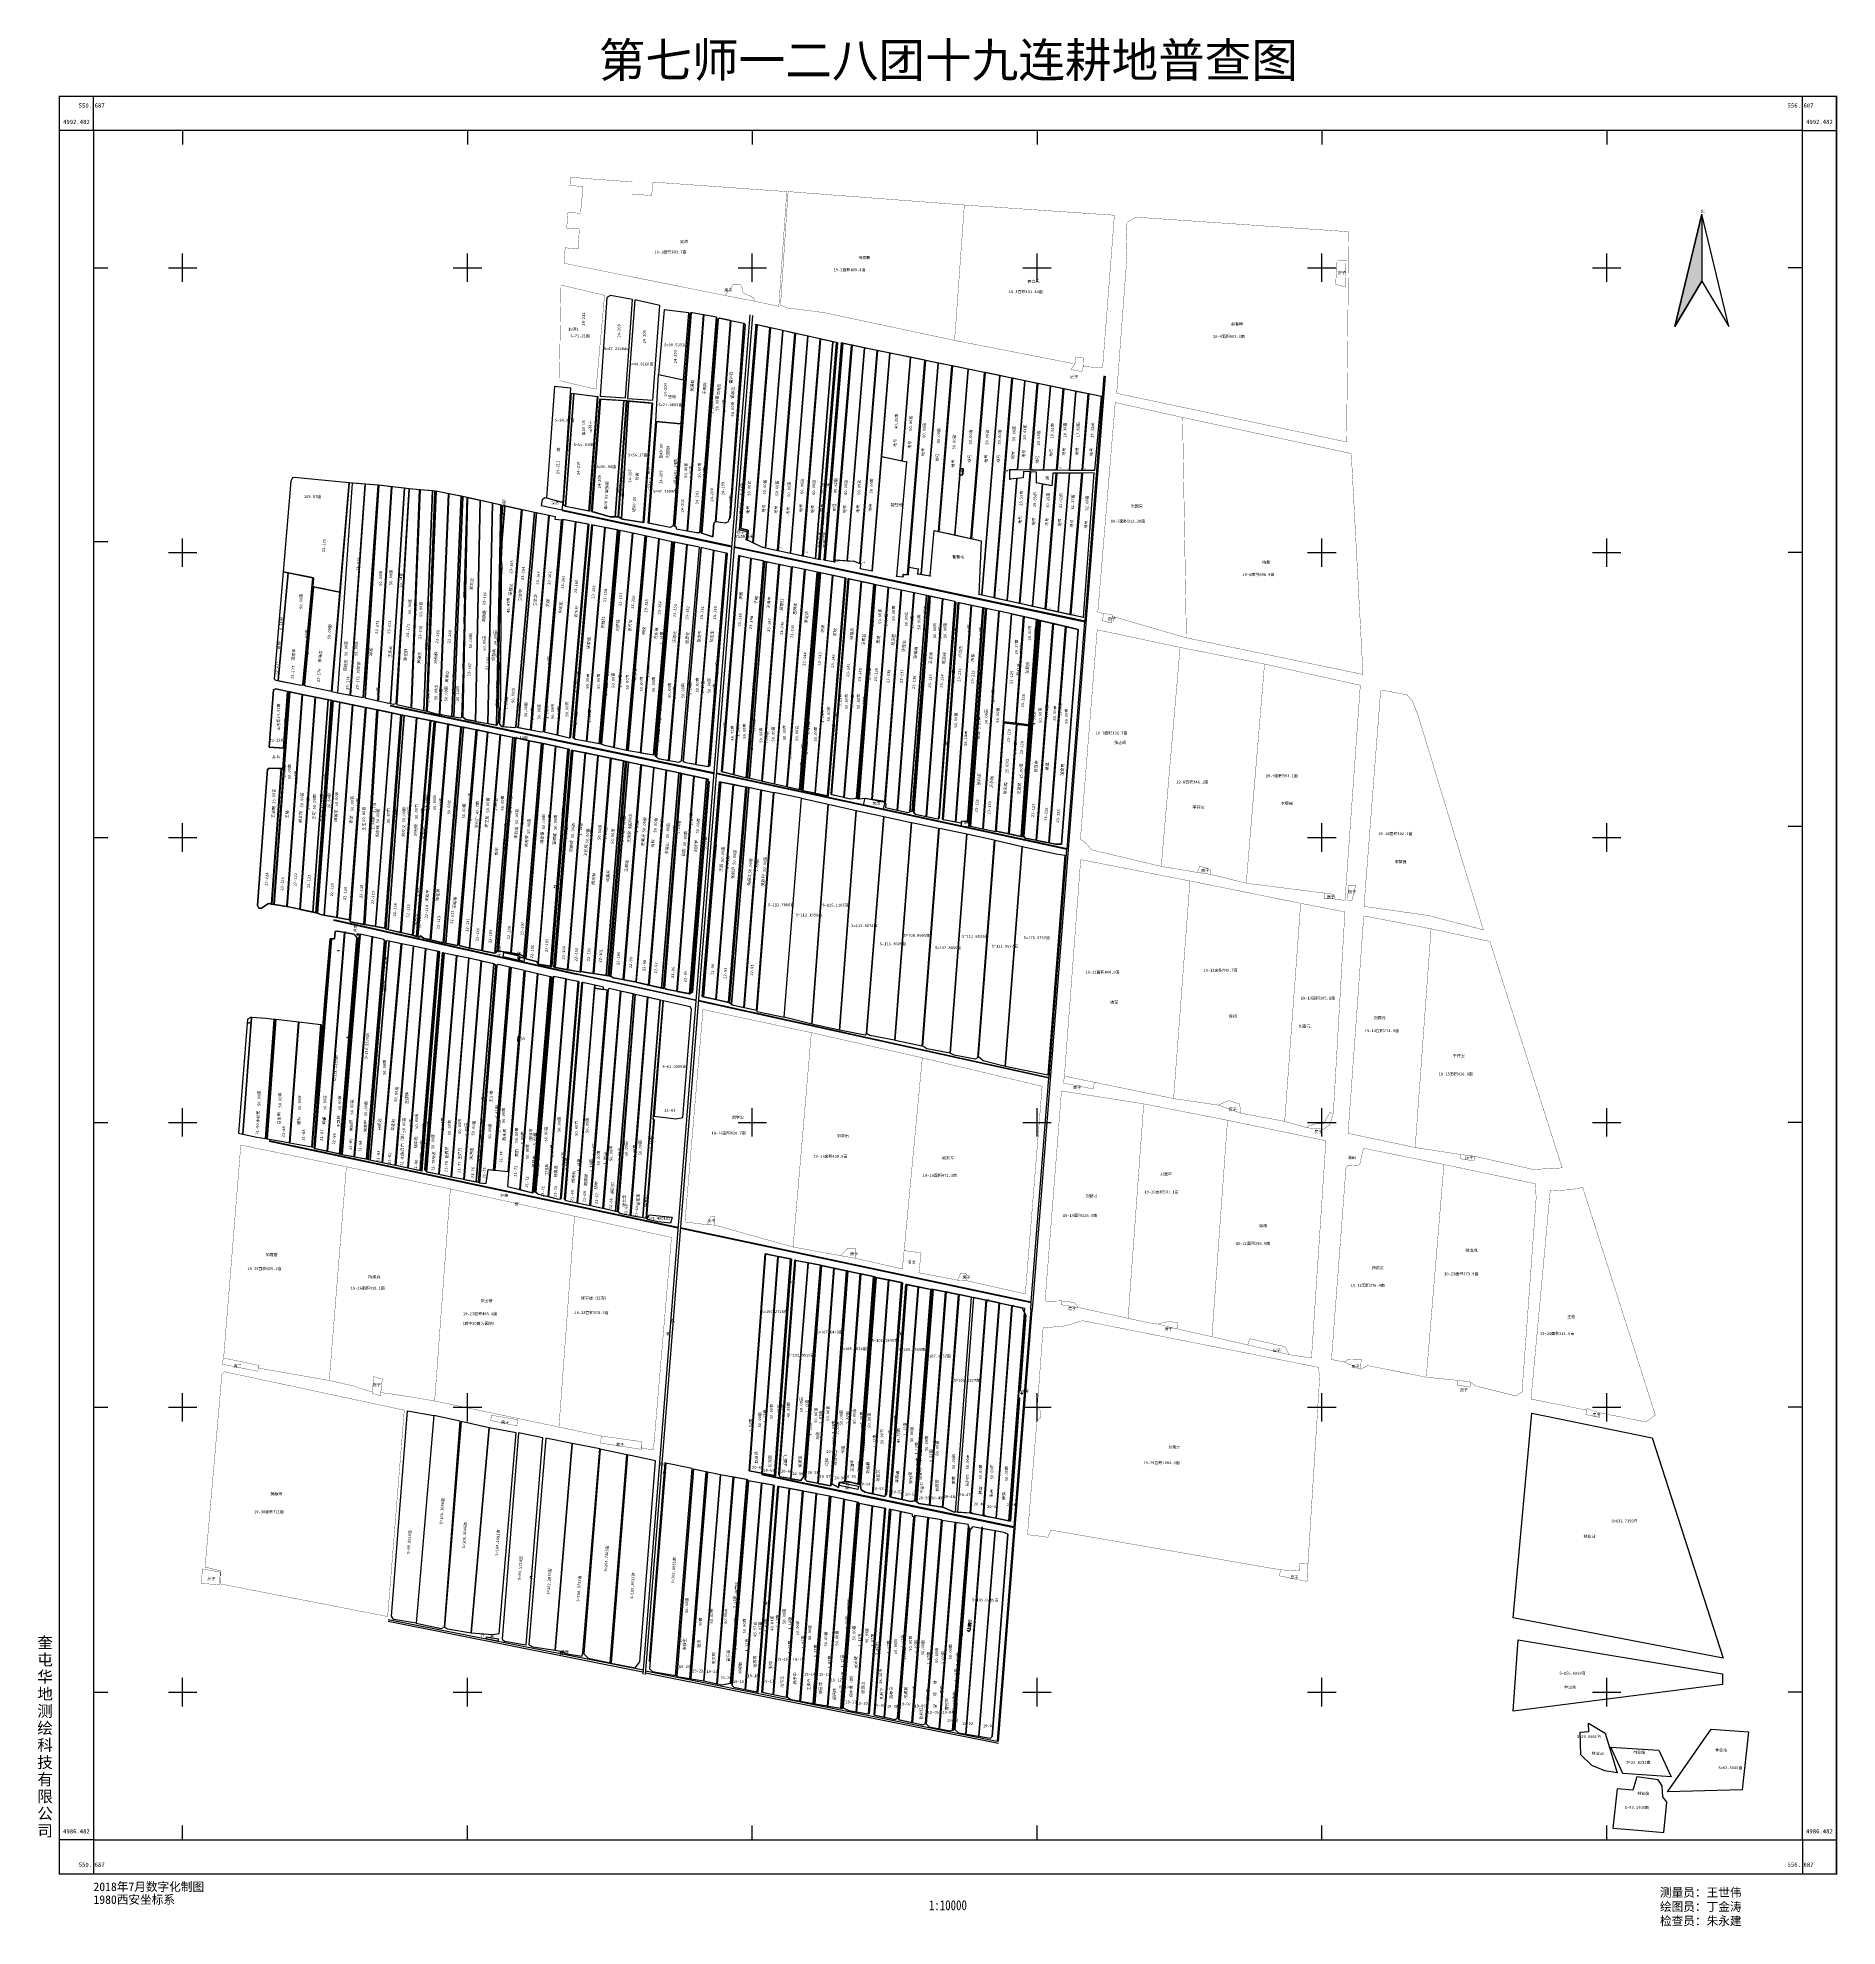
# Model space of a CAD drawing. Extents: x 550491 to 556810, y 4985999 to 4992627.
import ezdxf
from ezdxf.enums import TextEntityAlignment as Align

# ---------------------------------------------------------------- set-up
doc = ezdxf.new("R2010")
doc.units = 0
doc.header["$LTSCALE"] = 10
doc.header["$PDMODE"] = 35
doc.header["$PDSIZE"] = 1
doc.layers.get('0').update_dxf_attribs({"linetype": 'CONTINUOUS'})
for name, color, linetype in [('2020-3-23', 4, 'CONTINUOUS'), ('2021新职工', 4, 'CONTINUOUS'), ('2022年', 5, 'CONTINUOUS'), ('3经营地地块', 3, 'CONTINUOUS'), ('4-5', 1, 'CONTINUOUS'), ('5注记', 2, 'CONTINUOUS'), ('MJZJ', 4, 'CONTINUOUS'), ('TK', 7, 'CONTINUOUS'), ('ZDH', 1, 'CONTINUOUS'), ('出水桩', 7, 'CONTINUOUS'), ('地号', 1, 'CONTINUOUS'), ('地块名称', 7, 'CONTINUOUS'), ('地块面积', 1, 'CONTINUOUS'), ('地物扣减', 2, 'CONTINUOUS'), ('大户地', 2, 'CONTINUOUS'), ('大户地注记', 1, 'CONTINUOUS'), ('扣减', 7, 'CONTINUOUS'), ('承包户', 1, 'CONTINUOUS'), ('林业站', 2, 'CONTINUOUS'), ('注记', 1, 'CONTINUOUS'), ('测地框', 3, 'CONTINUOUS'), ('经营地', 5, 'CONTINUOUS'), ('经营地面积', 5, 'CONTINUOUS'), ('路林渠', 3, 'CONTINUOUS'), ('身份地', 1, 'CONTINUOUS'), ('身份地面积', 1, 'CONTINUOUS')]:
    doc.layers.add(name, color=color, linetype=linetype)
doc.styles.add('HZ', font='rs.shx', dxfattribs={"width": 0.8, "bigfont": 'hztxt.shx'})
doc.styles.add('宋体', font='')
doc.styles.get('宋体').set_extended_font_data('SimSun')

msp = doc.modelspace()

# ---------------------------------------------------------------- hatches: boundary and pattern name
at = {"layer": 'TK', "linetype": 'Continuous'}
msp.add_hatch(color=7, dxfattribs=at).paths.add_polyline_path([(556334.1, 4992008.6), (556334.1, 4991772.8), (556239, 4991614.2)])

# ---------------------------------------------------------------- linework, layer by layer
at = {"linetype": 'Continuous', "flags": 128}
for points, elevation in [([(552954.4, 4990901.1), (552980.7, 4990894.7), (552978.2, 4990865.7), (553036.5, 4990839), (553238.7, 4990795.7), (553300.5, 4991556.3), (553012.1, 4991620.3)], 285.3), ([(553251, 4990795.1), (553290.7, 4990787.7), (553291.8, 4990794.6), (553357.4, 4990790), (553380.4, 4990781.3), (553379.4, 4990764.4), (553421.1, 4990756.2), (553454.1, 4991157.5), (553541.2, 4991139.2), (553507, 4990737.8), (553529.2, 4990735.7), (553530.5, 4990743.9), (553547.9, 4990743.4), (553550.5, 4990769.5), (553582.1, 4990763.1), (553580.5, 4990746.2), (553625.2, 4990738.1), (553639, 4990897.8), (553804, 4990861.8), (553795.5, 4990673.9), (554162.8, 4990593.2), (554201, 4991099.6), (554055, 4991099.1), (554051.5, 4991054), (553997.8, 4991065.3), (553998, 4991102), (553952.8, 4991105.4), (553951.1, 4991082.6), (553904.7, 4991077.6), (553903.9, 4991108.1), (553903.3, 4991111.7), (554203.1, 4991109.3), (554225.9, 4991367.8), (553312.7, 4991555.9)], 285.1), ([(553730.2, 4991114.1), (553740.2, 4991113.8), (553738.3, 4991092.2), (553727.9, 4991093.4)], 221.6)]:
    msp.add_lwpolyline(points, close=True, dxfattribs=dict(at, elevation=elevation))
at = {"linetype": 'Continuous', "elevation": 285.3, "flags": 128}
for points in [[(553012.1, 4991620.3), (552954.4, 4990901.1), (552980.7, 4990894.7), (552978.2, 4990865.7)], [(553017, 4991619.9), (552959.8, 4990905), (552986.1, 4990898.6), (552983, 4990863.5)]]:
    msp.add_lwpolyline(points, dxfattribs=at)
at = {"color": 3, "linetype": 'Continuous', "flags": 128}
msp.add_lwpolyline([(552986.1, 4990898.6), (552959.8, 4990905), (553017, 4991619.2), (553012.1, 4991620.3), (552954.4, 4990901.1), (552980.7, 4990894.7), (552978.2, 4990865.7), (552983, 4990863.5)], close=True, dxfattribs=at)
at = {"linetype": 'Continuous', "flags": 128}
for points in [[(553061.9, 4991609.2), (553017, 4991619.2), (552959.8, 4990905), (552986.1, 4990898.6), (552983, 4990863.5), (553001.4, 4990855.1)], [(553107, 4991599.2), (553063.8, 4991608.8), (553003.3, 4990854.2), (553036.5, 4990839), (553045.9, 4990837)], [(553149.9, 4991589.7), (553107, 4991599.2), (553045.9, 4990837), (553088.9, 4990827.8)], [(553194.9, 4991579.7), (553151.9, 4991589.2), (553090.9, 4990827.4), (553133.9, 4990818.2)], [(553237.9, 4991570.1), (553194.9, 4991579.7), (553133.9, 4990818.2), (553176.9, 4990809)], [(553282.9, 4991560.2), (553239.9, 4991569.7), (553178.9, 4990808.5), (553222, 4990799.3)], [(553295.6, 4991557.4), (553282.9, 4991560.2), (553222, 4990799.3), (553233.7, 4990796.8)], [(553606.4, 4991495.4), (553312.7, 4991555.9), (553251, 4990795.1), (553290.7, 4990787.7), (553291.8, 4990794.6), (553357.4, 4990790), (553380.4, 4990781.3), (553379.4, 4990764.4), (553421.1, 4990756.2), (553454.1, 4991157.5), (553541.2, 4991139.2), (553507, 4990737.8), (553529.2, 4990735.7), (553530.5, 4990743.9), (553545.2, 4990743.5)], [(553348.6, 4991548.5), (553317.7, 4991554.9), (553255.9, 4990794.2), (553286.8, 4990788.4)], [(553394.2, 4991539.1), (553350.5, 4991548.1), (553288.8, 4990788.1), (553290.7, 4990787.7), (553291.8, 4990794.6), (553333.5, 4990791.7)], [(553394.2, 4991539.1), (553350.5, 4991548.1), (553288.8, 4990788.1), (553290.7, 4990787.7), (553291.8, 4990794.6), (553333.5, 4990791.7)], [(553438.2, 4991530), (553394.2, 4991539.1), (553333.5, 4990791.7), (553357.4, 4990790), (553377.4, 4990782.4)], [(553483, 4991520.8), (553440.1, 4991529.6), (553379.4, 4990781.7), (553380.4, 4990781.3), (553379.4, 4990764.4), (553420.9, 4990756.2)], [(553555.8, 4991505.8), (553483, 4991520.8), (553420.9, 4990756.2), (553421.1, 4990756.2), (553454.1, 4991157.5), (553526.2, 4991142.3)], [(553555.8, 4991505.8), (553483, 4991520.8), (553453.5, 4991157.6), (553454.7, 4991157.4), (553526.2, 4991142.3)], [(553606.4, 4991495.4), (553555.8, 4991505.8), (553526.2, 4991142.3), (553541.2, 4991139.2), (553507, 4990737.8), (553529.2, 4990735.7), (553530.5, 4990743.9), (553545.2, 4990743.5)], [(553653.2, 4991485.7), (553608.3, 4991495), (553547.2, 4990743.4), (553547.9, 4990743.4), (553550.5, 4990769.5), (553582.1, 4990763.1), (553580.5, 4990746.2), (553592.8, 4990744)], [(553639, 4990897.8), (553653.3, 4990894.7), (553700.6, 4991476), (553653.2, 4991485.7), (553592.8, 4990744), (553625.2, 4990738.1)], [(553728.4, 4991093.3), (553738.3, 4991092.2), (553740.2, 4991113.8), (553730.2, 4991114.1), (553729.8, 4991110.5), (553758.6, 4991464), (553702.6, 4991475.6), (553655.3, 4990894.2), (553711.2, 4990882)], [(553758.6, 4991464), (553702.6, 4991475.6), (553655.3, 4990894.2), (553711.2, 4990882), (553728.4, 4991093.3), (553738.3, 4991092.2), (553740.2, 4991113.8), (553730.2, 4991114.1), (553729.8, 4991110.5)], [(553728.4, 4991093.3), (553711.2, 4990882), (553767.8, 4990869.7), (553815.3, 4991452.3), (553758.6, 4991464), (553729.8, 4991110.5), (553730.2, 4991114.1), (553740.2, 4991113.8), (553738.3, 4991092.2)], [(553817.2, 4991451.9), (553815.3, 4991452.3), (553767.8, 4990869.7), (553769.8, 4990869.2)], [(553868.9, 4991441.3), (553817.2, 4991451.9), (553769.8, 4990869.2), (553804, 4990861.8), (553795.5, 4990673.9), (553806.3, 4990671.5)], [(553911.5, 4991432.5), (553868.9, 4991441.3), (553806.3, 4990671.5), (553848.8, 4990662.2)], [(553957.1, 4991423.1), (553913.5, 4991432.1), (553850.8, 4990661.7), (553894.4, 4990652.2), (553929.2, 4991080.2), (553904.7, 4991077.6), (553903.9, 4991108.1), (553903.3, 4991111.7), (553931.8, 4991111.5)], [(554000.7, 4991414.1), (553957.1, 4991423.1), (553931.8, 4991111.5), (553976, 4991111.1)], [(554046.7, 4991404.7), (554002.6, 4991413.7), (553978, 4991111.1), (554022.8, 4991110.7)], [(554046.7, 4991404.7), (554002.6, 4991413.7), (553978, 4991111.1), (554022.8, 4991110.7)], [(554091.6, 4991395.4), (554046.7, 4991404.7), (554022.8, 4991110.7), (554068.4, 4991110.4)], [(554136.6, 4991386.1), (554093.6, 4991395), (554070.4, 4991110.4), (554114.1, 4991110)], [(554179.6, 4991377.3), (554136.6, 4991386.1), (554114.1, 4991110), (554157.8, 4991109.7)], [(554225.9, 4991367.8), (554181.6, 4991376.9), (554159.8, 4991109.6), (554203.1, 4991109.3)], [(553738.3, 4991092.2), (553727.9, 4991093.4), (553730.2, 4991114.1), (553740.2, 4991113.8)], [(553727.9, 4991093.4), (553730.2, 4991114.1), (553740.2, 4991113.8), (553738.3, 4991092.2)], [(553740.2, 4991113.8), (553730.2, 4991114.1), (553727.9, 4991093.4), (553738.3, 4991092.2)], [(553975.4, 4991103.7), (553952.8, 4991105.4), (553951.1, 4991082.6), (553929.2, 4991080.2), (553894.4, 4990652.2), (553937.9, 4990642.6)], [(553977.4, 4991103.5), (553939.8, 4990642.2), (553983.9, 4990632.5), (554018.7, 4991060.9), (553997.8, 4991065.3), (553998, 4991102)], [(553997.8, 4991065.3), (553998, 4991102), (553977.4, 4991103.5), (553939.8, 4990642.2), (553983.9, 4990632.5), (554018.7, 4991060.9)], [(554018.7, 4991060.9), (553983.9, 4990632.5), (554028.7, 4990622.6), (554067.5, 4991099.1), (554055, 4991099.1), (554051.5, 4991054)], [(554113.3, 4991099.3), (554069.5, 4991099.1), (554030.7, 4990622.2), (554073.7, 4990612.8)], [(554157, 4991099.5), (554113.3, 4991099.3), (554073.7, 4990612.8), (554116.6, 4990603.3)], [(554201, 4991099.6), (554159, 4991099.5), (554118.6, 4990602.9), (554162.8, 4990593.2)]]:
    msp.add_lwpolyline(points, close=True, dxfattribs=at)
at = {"color": 2, "linetype": 'Continuous', "flags": 128}
for points in [[(553063.8, 4991608.8), (553061.9, 4991609.2), (553001.4, 4990855.1), (553003.3, 4990854.2)], [(554002.6, 4991413.7), (554000.7, 4991414.1), (553976, 4991111.1), (553978, 4991111.1)], [(554093.6, 4991395), (554091.6, 4991395.4), (554068.4, 4991110.4), (554070.4, 4991110.4)], [(554181.6, 4991376.9), (554179.6, 4991377.3), (554157.8, 4991109.7), (554159.8, 4991109.6)]]:
    msp.add_lwpolyline(points, close=True, dxfattribs=at)
at = {"linetype": 'Continuous', "flags": 128}
for points in [[(553149.9, 4991589.7), (553088.9, 4990827.8)], [(553453.5, 4991157.6), (553454.7, 4991157.4)]]:
    msp.add_lwpolyline(points, dxfattribs=at)
at = {"layer": '2020-3-23', "color": 1, "linetype": 'Continuous', "flags": 128}
for points in [[(551733.2, 4991051.5), (551689, 4991056.5), (551640.9, 4990310.2), (551684.8, 4990300.3)], [(552482.5, 4990908.4), (552439, 4990916.9), (552374.2, 4990168.6), (552379.8, 4990165.3), (552418, 4990158.5)], [(551419.8, 4990322.3), (551375.8, 4990331.5), (551321.7, 4989584.8), (551366, 4989577.9)], [(551595.8, 4990286), (551551.8, 4990294.9), (551496.9, 4989547.7), (551540.9, 4989539.6)], [(552159.6, 4990171.7), (552116.4, 4990180.6), (552052.6, 4989422.6), (552094.8, 4989413.8), (552095.9, 4989414.5)], [(552548.1, 4990088.7), (552504.4, 4990098.1), (552443.4, 4989342.3), (552486.8, 4989335.8)], [(552608.8, 4990075.7), (552565.4, 4990085.1), (552503.9, 4989332.6), (552511.8, 4989328), (552547.1, 4989321.2)], [(551852.9, 4989429.4), (551810, 4989438.6), (551748.5, 4988669.9), (551790.9, 4988661)], [(552148.1, 4989365.1), (552107.6, 4989373.9), (552103.7, 4989371.5), (552042.6, 4988608.2), (552066, 4988605.4), (552072.2, 4988655.1), (552091.1, 4988653)], [(553379.3, 4988288.9), (553335.2, 4988298.5), (553279.8, 4987551), (553302.9, 4987538.7), (553305.4, 4987556.2), (553325.2, 4987558.3)], [(553421.4, 4987473.5), (553375.8, 4987482.2), (553319.5, 4986765), (553339.4, 4986756.3), (553364.7, 4986751.6)]]:
    msp.add_lwpolyline(points, close=True, dxfattribs=at)
at = {"layer": '2020-3-23', "color": 1, "linetype": 'Continuous', "elevation": 282.9, "flags": 128}
msp.add_lwpolyline([(552000.2, 4991013.5), (552042.9, 4991003.8), (552026.9, 4990228.2), (551993.7, 4990234.1), (551984.3, 4990242.7)], close=True, dxfattribs=at)
at = {"layer": '2021新职工', "color": 1, "linetype": 'Continuous', "flags": 128}
for points in [[(552111.7, 4990276.1), (552109.5, 4990276.7), (552113, 4990434.6), (552110.7, 4990435), (552117.5, 4990766.5), (552115.8, 4990766.7), (552119.8, 4990986.4), (552118.2, 4990986.8), (552102.3, 4990214.9), (552102.6, 4990214.9), (552109.3, 4990224.4)], [(552190.2, 4990970.7), (552131.8, 4990983.7), (552120.7, 4990854.2), (552118.4, 4990795.9), (552120.4, 4990769.5), (552118, 4990736.2), (552118.5, 4990727.6), (552115.9, 4990435), (552116.1, 4990398.8), (552115.6, 4990311.9), (552112.3, 4990217.8), (552120, 4990210), (552124.9, 4990209.6)], [(552671.8, 4990868.4), (552628.2, 4990878.2), (552563.7, 4990126), (552607.4, 4990118.2)], [(551370.8, 4990749.3), (551353.4, 4990752.8), (551321.7, 4990376.9), (551326.5, 4990373), (551335.9, 4990371)], [(553768.6, 4990634.8), (553725.4, 4990643.8), (553670.7, 4989883.6), (553714, 4989875.2)], [(554100.2, 4990560.9), (554057.1, 4990571), (553998, 4989810.2), (554041.1, 4989801.4)], [(552502.7, 4990098.4), (552459.5, 4990107.7), (552398.4, 4989351.3), (552409.8, 4989347.3), (552441.7, 4989342.5)], [(552653.9, 4990066.1), (552610.5, 4990075.4), (552548.7, 4989320.9), (552587.3, 4989313.5), (552592.7, 4989317.4)], [(552697.4, 4990057), (552653.9, 4990066.1), (552592.7, 4989312.1), (552636, 4989302.1)], [(551767.6, 4989447.4), (551725, 4989456.2), (551658, 4988688.9), (551700.6, 4988679.8)], [(553286, 4988308.9), (553242.6, 4988318.1), (553186.9, 4987565.8), (553191.1, 4987561), (553230.1, 4987553.5)], [(553129.4, 4987535.1), (553092.3, 4987542.1), (553036.4, 4986820), (553073.5, 4986812.4)]]:
    msp.add_lwpolyline(points, close=True, dxfattribs=at)
at = {"layer": '2022年', "color": 4, "linetype": 'Continuous', "flags": 128}
for points in [[(551640.4, 4991060.5), (551595.5, 4991064.1), (551543.9, 4990328.2), (551551.8, 4990326.3), (551588.5, 4990319.6)], [(551641.4, 4991060.4), (551640.4, 4991060.5), (551588.5, 4990319.6), (551589.5, 4990319.4)], [(551686, 4991056.9), (551641.4, 4991060.4), (551589.5, 4990319.4), (551633.8, 4990311.3)], [(551686.5, 4991056.9), (551686, 4991056.9), (551633.8, 4990311.3), (551634.3, 4990311.2), (551639.2, 4990371.8), (551646.9, 4990477.6), (551646.7, 4990480.9), (551662.4, 4990702.7)], [(551983.6, 4991016.6), (551977.4, 4991017.9), (551945.7, 4990245.1), (551951.9, 4990244)], [(552726.4, 4990856.4), (552723.5, 4990857), (552660.5, 4990106), (552663.2, 4990103.5)], [(552995, 4990799.9), (552954.6, 4990808.3), (552894.3, 4990051.6), (552934.6, 4990041.3)], [(553711.8, 4990648), (553711.1, 4990648.7), (553668.9, 4990657.5), (553611.5, 4989894.1), (553652.1, 4989885.8), (553654.7, 4989887.6)], [(551641.9, 4990276.6), (551597.9, 4990285.5), (551542.2, 4989539.3), (551586.2, 4989531.2)], [(552070.5, 4990189.7), (552033.5, 4990197.6), (551970.8, 4989441.3), (552007.7, 4989432)], [(551568.8, 4989487.2), (551544.7, 4989491.8), (551535.9, 4989490.7), (551532.9, 4989464.2), (551523.1, 4989464.4), (551464.4, 4988728.5), (551507.5, 4988719)], [(551518.4, 4989464.6), (551517.6, 4989464.6), (551499.7, 4989247.9), (551492.5, 4989152.9), (551490.2, 4989152.6), (551473.4, 4988900.9)], [(551611.7, 4989468.6), (551601.1, 4989481.1), (551569.7, 4989487), (551508.5, 4988718.8), (551551.2, 4988709.4)], [(551665.5, 4989471.3), (551623.2, 4989481), (551559.7, 4988707.7), (551602.2, 4988699.9)], [(551708.8, 4989458.9), (551706.2, 4989462.1), (551666.5, 4989471.1), (551603.2, 4988699.8), (551645.8, 4988691.9)], [(551321.1, 4989181.5), (551292, 4989184.7), (551241.3, 4989188.9), (551211.1, 4988779.2), (551260.1, 4988768.5), (551290.4, 4988763.4)], [(551406.3, 4989172.1), (551377.4, 4989175.3), (551327.7, 4989180.8), (551296.9, 4988762.3), (551345.5, 4988754.2), (551375.1, 4988748.6)], [(551485.6, 4989163.1), (551408, 4989171.9), (551376.8, 4988748.3), (551454, 4988733.9)], [(553478.8, 4988267.2), (553434.9, 4988275.9), (553380, 4987544), (553382.6, 4987530.2), (553396, 4987522.1), (553422.4, 4987516.4)], [(553770, 4988206.8), (553726.8, 4988215.9), (553669.6, 4987470), (553707.1, 4987452.9), (553713.2, 4987452.5)], [(553821.1, 4988196), (553777.3, 4988205.3), (553720.6, 4987452.1), (553764.8, 4987449.2)], [(553823, 4988195.6), (553822, 4988195.8), (553765.8, 4987449.1), (553766.8, 4987448.9)], [(553867, 4988186.3), (553823, 4988195.6), (553766.8, 4987448.9), (553810.8, 4987439.9)], [(553911.9, 4988176.8), (553868, 4988186.1), (553811.8, 4987439.7), (553855.8, 4987430.8)], [(553956.9, 4988167.3), (553912.9, 4988176.6), (553856.8, 4987430.6), (553900.8, 4987421.6)], [(552887.9, 4987583.6), (552842.6, 4987592.6), (552784.6, 4986867.2), (552830, 4986859.5)], [(552933.3, 4987575.2), (552887.9, 4987583.6), (552830.1, 4986859.5), (552875.3, 4986849.7)], [(552980.4, 4987566.5), (552935, 4987574.9), (552877, 4986849.4), (552893.5, 4986845.8), (552923.4, 4986852.4)], [(553805.9, 4987394.9), (553772.9, 4987400.7), (553764.4, 4987388.8), (553716.8, 4986782.1), (553718.8, 4986781.4), (553711.7, 4986689.7), (553724.5, 4986677.1), (553749.3, 4986673)], [(553852.4, 4987386.7), (553806.9, 4987394.7), (553750.3, 4986672.8), (553795.9, 4986665.3)], [(553897.8, 4987374.5), (553883.7, 4987381.2), (553852.4, 4987386.7), (553795.9, 4986665.3), (553836.7, 4986658.6), (553842.1, 4986664.2)]]:
    msp.add_lwpolyline(points, close=True, dxfattribs=at)
at = {"layer": '2022年', "color": 5, "linetype": 'Continuous', "flags": 128}
for points in [[(551886, 4991035.7), (551876.7, 4991036.6), (551846.6, 4990265.9), (551855.9, 4990263.8)], [(552100, 4989371.1), (552092.4, 4989376.8), (552031.1, 4988611.8), (552039.1, 4988610.2)]]:
    msp.add_lwpolyline(points, close=True, dxfattribs=at)
at = {"layer": '2022年', "color": 4, "linetype": 'Continuous', "flags": 128}
for points in [[(551666.7, 4989473.2), (551603.2, 4988699.6)], [(553764.8, 4987449.2), (553821.1, 4988196)], [(553765.8, 4987449.1), (553822, 4988195.8)]]:
    msp.add_lwpolyline(points, dxfattribs=at)
for points, elevation in [([(551666.5, 4989471.8), (551603.2, 4988699.8)], 283.1), ([(551711.8, 4989455.1), (551649.1, 4988691.3)], 283.1), ([(553821.9, 4988193.5), (553765.8, 4987449.1)], 284.6), ([(553897.8, 4987374.5), (553842.1, 4986664.2)], 284.7)]:
    msp.add_lwpolyline(points, dxfattribs=dict(at, elevation=elevation))
at = {"layer": '2022年', "color": 2, "linetype": 'Continuous', "flags": 128}
msp.add_lwpolyline([(551487.3, 4989162.9), (551485.6, 4989163.1), (551454, 4988733.9), (551455.7, 4988733.6)], close=True, dxfattribs=at)
at = {"layer": '3经营地地块', "color": 5, "linetype": 'Continuous', "flags": 128}
for points in [[(552785.4, 4991661.7), (552781.5, 4991661.1), (552724.1, 4990915.4), (552728.3, 4990913.2)], [(551795, 4991044.6), (551778.7, 4991046.4), (551730, 4990290.2), (551739.4, 4990288.1), (551749.1, 4990290.5)], [(552242.3, 4990959.2), (552235, 4990960.7), (552170.4, 4990208.1), (552177.7, 4990206.7)], [(552242.3, 4990959.2), (552235, 4990960.7), (552170.4, 4990208.1), (552177.7, 4990206.7)], [(552535.5, 4990897.4), (552531.4, 4990898.2), (552466.5, 4990149.7), (552470.5, 4990148)], [(552628.2, 4990878.2), (552624.5, 4990879), (552559.9, 4990126.7), (552563.7, 4990126)], [(552723.5, 4990857), (552722.1, 4990857.3), (552659.2, 4990107.2), (552660.5, 4990106)], [(552909.2, 4990818), (552908.7, 4990818.1), (552846.2, 4990069.2), (552848.8, 4990071.2)], [(553050.4, 4990787.2), (553043.2, 4990788.6), (552983, 4990030), (552990.3, 4990028.3)], [(553234, 4990750.2), (553228.3, 4990751.5), (553165.6, 4989989.1), (553171.3, 4989987.9)], [(553239, 4990749.2), (553236.3, 4990749.8), (553174.7, 4989986.1), (553177.4, 4989985.5)], [(553433, 4990707), (553430.4, 4990707.5), (553370.6, 4989955.9), (553371.4, 4989955.6), (553375.1, 4989956)], [(553618.3, 4990668.3), (553612, 4990669.6), (553553.5, 4989910.8), (553561.4, 4989913.8)], [(554012.6, 4990581.4), (554006.4, 4990582.9), (553952.6, 4989824.7), (553953.7, 4989823.4)], [(551374.4, 4990331.8), (551367.7, 4990333.2), (551353.6, 4990133.6), (551356.6, 4990133.4), (551356.3, 4990126), (551351.6, 4990061.7), (551346.7, 4990061.8), (551313.2, 4989586.2), (551320.3, 4989585.1)], [(551524.8, 4990301), (551521.1, 4990301.7), (551467.2, 4989556.1), (551470.9, 4989555.3)], [(551551.8, 4990294.9), (551528.4, 4990299.7), (551473.6, 4989554.7), (551483.5, 4989550.2), (551496.9, 4989547.7)], [(551777.5, 4990248.7), (551769.3, 4990250.3), (551713.6, 4989498.8), (551721.8, 4989496.9)], [(551808.4, 4989476.7), (551809.6, 4989476.3), (551871.5, 4990230.5), (551870.3, 4990230.8)], [(551883, 4990228.2), (551871.5, 4990230.5), (551809.6, 4989476.3), (551821.1, 4989473)], [(551985.9, 4990207), (551978.6, 4990208.5), (551916.8, 4989450.9), (551924, 4989449.3)], [(552103.5, 4989419.2), (552166.7, 4990170.3), (552159.6, 4990171.7), (552095.9, 4989414.5)], [(552265.6, 4990150.2), (552259.6, 4990151.3), (552197.9, 4989402), (552203.8, 4989398.5)], [(552555.1, 4990087.2), (552548.1, 4990088.7), (552486.8, 4989335.8), (552493.8, 4989334.7)], [(552565.4, 4990085.1), (552558.6, 4990086.5), (552497.7, 4989336.1), (552503.9, 4989332.6)], [(552749.2, 4990046.2), (552742.3, 4990047.6), (552681.1, 4989291.8), (552688, 4989290.2)], [(552844.7, 4990018.1), (552844.4, 4990018.2), (552845, 4990024.4), (552839.7, 4990025.6), (552780, 4989271.8), (552781.6, 4989271.5), (552785.8, 4989274.5)], [(552889.7, 4990014.8), (552885.1, 4990015.8), (552824.3, 4989262.2), (552828.9, 4989261.1)], [(552987.4, 4989995.2), (552980.8, 4989996.6), (552920.5, 4989239.8), (552927, 4989234.8)], [(551523.1, 4989464.4), (551518.4, 4989464.6), (551473.4, 4988900.9), (551462, 4988729), (551464.4, 4988728.5)], [(551614.9, 4989464.8), (551611.7, 4989468.6), (551551.2, 4988709.4), (551554.6, 4988708.7)], [(551623.2, 4989481), (551623.1, 4989481), (551617.5, 4989467.4), (551554.6, 4988708.7), (551559.7, 4988707.7)], [(551710.9, 4989456.2), (551708.8, 4989458.9), (551645.8, 4988691.9), (551648.1, 4988691.5)], [(551899, 4989419.5), (551896.5, 4989420), (551834.5, 4988651.8), (551836.9, 4988651.2)], [(551918.5, 4989414.2), (551915.2, 4989414.9), (551853.6, 4988649.4), (551855, 4988647.4), (551856.6, 4988647.1)], [(552153.1, 4989364), (552152.2, 4989364.2), (552095.2, 4988652.6), (552096.1, 4988652.5)], [(552295.9, 4989330), (552290.8, 4989331.2), (552228.5, 4988573.7), (552234, 4988578)], [(552302.2, 4989331.6), (552299.6, 4989330), (552238.2, 4988577.2), (552240.6, 4988575.2)], [(552589.2, 4989269.5), (552581.7, 4989271.1), (552520.1, 4988509), (552527.3, 4988507.4)], [(552654.7, 4988829.8), (552652.5, 4988830.1), (552684.4, 4989215.6), (552686.8, 4989247), (552676.3, 4989249.4), (552616.1, 4988486), (552627.4, 4988483.9)], [(552654.7, 4988829.8), (552652.5, 4988830.1), (552684.4, 4989215.6), (552686.8, 4989247), (552676.3, 4989249.4), (552616.1, 4988486), (552627.4, 4988483.9)], [(551241.3, 4989188.9), (551240.2, 4989189), (551227.5, 4989182.2), (551196.6, 4988782.4), (551211.1, 4988779.2)], [(551322.9, 4989181.3), (551292.1, 4988763.1), (551296.9, 4988762.3), (551327.7, 4989180.8)], [(553335.2, 4988298.5), (553333.8, 4988298.8), (553278.4, 4987549.3), (553279.8, 4987551)], [(553430.8, 4988277.7), (553426.1, 4988278.7), (553372.2, 4987550.9), (553376.9, 4987549.8)], [(553635.5, 4988233.5), (553631.5, 4988234.3), (553573.8, 4987491), (553577.6, 4987488.1)], [(553938.5, 4987850.3), (553935.1, 4987857.5), (553936.3, 4987876.7), (553940.4, 4987877.8), (553960.6, 4988143.5), (553955.8, 4988152.1), (553900.8, 4987421.6), (553906.6, 4987420.4)], [(552842.7, 4987592.6), (552839.4, 4987593.3), (552781.7, 4986867.7), (552784.7, 4986867.2)]]:
    msp.add_lwpolyline(points, close=True, dxfattribs=at)
at = {"layer": '3经营地地块', "color": 2, "linetype": 'Continuous', "flags": 128}
for points in [[(551666.5, 4989471.1), (551665.5, 4989471.3), (551602.2, 4988699.9), (551603.2, 4988699.8)], [(551711.8, 4989455.1), (551710.9, 4989456.2), (551648.1, 4988691.5), (551649.1, 4988691.3)], [(551322.9, 4989181.3), (551321.1, 4989181.5), (551290.4, 4988763.4), (551292.1, 4988763.1)], [(551408, 4989171.9), (551406.3, 4989172.1), (551375.1, 4988748.6), (551376.8, 4988748.3)]]:
    msp.add_lwpolyline(points, close=True, dxfattribs=at)
at = {"layer": '4-5', "color": 2, "linetype": 'Continuous', "flags": 128}
for points in [[(552728.3, 4990913.2), (552725.2, 4990914.8), (552782.6, 4991661.3), (552785.4, 4991661.7)], [(553567.4, 4990679), (553524.3, 4990688), (553466.6, 4989939.6), (553468.8, 4989939.4), (553468, 4989925.3), (553508.6, 4989916.2)], [(551870.3, 4990230.8), (551869.3, 4990231), (551807.4, 4989477), (551808.4, 4989476.7)], [(551887.7, 4990227.2), (551883, 4990228.2), (551821.1, 4989473), (551825.8, 4989471.6)], [(552030, 4990198.3), (551985.9, 4990207), (551924, 4989449.3), (551963.5, 4989440.7), (551966.7, 4989443.3)], [(553075.1, 4989977.4), (553032.1, 4989986.1), (552971.5, 4989223.7), (553014.4, 4989214.4)], [(551810, 4989438.6), (551769.2, 4989447.1), (551702.2, 4988679.5), (551746.7, 4988670)], [(552092.4, 4989377), (552049.7, 4989386.3), (551988.3, 4988620.2), (552031.1, 4988611.8)], [(553582.4, 4988242.9), (553542.4, 4988250.8), (553486.6, 4987504.8), (553525, 4987496.5)]]:
    msp.add_lwpolyline(points, close=True, dxfattribs=at)
for points, elevation in [([(552365.6, 4991380), (552373.5, 4991378.9), (552344, 4990982.1), (552343.7, 4990982.2), (552337.2, 4990989.2)], 282.5), ([(552373.5, 4991378.9), (552456.1, 4991368.1), (552426.2, 4990965.8), (552344, 4990982.1)], 282.5), ([(552456.1, 4991368.1), (552458, 4991367.8), (552428, 4990965.4), (552426.2, 4990965.8)], 282.5), ([(552464.8, 4991358.7), (552466.7, 4991358.6), (552437.4, 4990964.3), (552435.6, 4990964.9)], 282.2), ([(552466.7, 4991358.6), (552549, 4991353.5), (552518.8, 4990945.7), (552501.5, 4990946.1), (552437.4, 4990964.3)], 282.2), ([(552559.7, 4991352.9), (552565.6, 4991352.3), (552541.3, 4990939.4), (552538.3, 4990941.3), (552536.6, 4990942.4), (552530.6, 4990945.9)], 282.2), ([(552648.1, 4991344.5), (552649.9, 4991344.3), (552619.3, 4990925.5), (552617.5, 4990925.8)], 282.2), ([(552661.1, 4991280.3), (552663.2, 4991280.2), (552636.3, 4990923.6), (552634.3, 4990924)], 282), ([(552663.2, 4991280.2), (552748.8, 4991272.7), (552721.7, 4990913.6), (552711.6, 4990908.3), (552636.3, 4990923.6)], 282)]:
    msp.add_lwpolyline(points, close=True, dxfattribs=dict(at, elevation=elevation))
at = {"layer": '5注记', "color": 2, "linetype": 'Continuous', "flags": 128}
for points in [[(551853.9, 4989429.2), (551852.9, 4989429.4), (551790.9, 4988661), (551791.8, 4988660.8)], [(551962.2, 4989405.1), (551961.2, 4989405.3), (551899.3, 4988638.4), (551900.3, 4988638.2)], [(552049.7, 4989386.3), (552048, 4989386.7), (551986.7, 4988620.5), (551988.3, 4988620.2)], [(552247.6, 4989341.3), (552246, 4989341.7), (552183.7, 4988584.5), (552185.3, 4988584.1)], [(552346.3, 4989323.4), (552345.3, 4989323.6), (552283, 4988559.8), (552284, 4988559.5)], [(552446.5, 4989291.7), (552478.5, 4989286.1), (552478.2, 4989295), (552446.7, 4989301.9), (552385.2, 4988537.8), (552385.8, 4988537.7)], [(552538.8, 4989280.6), (552537.1, 4989281), (552475.5, 4988519.1), (552477.1, 4988518.7)], [(552633.5, 4989259.2), (552631.9, 4989259.6), (552571.5, 4988494.2), (552573.1, 4988493.9)], [(553090.6, 4988349.5), (553089.6, 4988349.7), (553033.3, 4987588.9), (553034.3, 4987588.7)], [(553287.7, 4988308.6), (553286, 4988308.9), (553230.1, 4987553.5), (553231.7, 4987553.1)], [(553381, 4988288.5), (553379.3, 4988288.9), (553325.2, 4987558.3), (553326.9, 4987558.4)], [(553479.7, 4988267), (553478.8, 4988267.2), (553422.4, 4987516.4), (553423.4, 4987516.2)], [(553583.4, 4988242.7), (553582.4, 4988242.9), (553525, 4987496.5), (553526, 4987496.3)], [(553680.5, 4988224.9), (553678.9, 4988225.2), (553621.7, 4987476.6), (553623.3, 4987476.3)], [(552935, 4987574.9), (552933.3, 4987575.2), (552875.3, 4986849.7), (552877, 4986849.4)], [(553033.2, 4987553.7), (553032.2, 4987553.9), (552974.8, 4986829.7), (552975.8, 4986829.5)], [(553130.5, 4987534.9), (553129.4, 4987535.1), (553073.5, 4986812.4), (553074.5, 4986812.2)], [(553225.9, 4987516.7), (553224.2, 4987517), (553167.2, 4986788.8), (553168.9, 4986788.5)], [(553522, 4987453.7), (553521, 4987453.9), (553463.3, 4986732.7), (553464.3, 4986732.5)]]:
    msp.add_lwpolyline(points, close=True, dxfattribs=at)
at = {"layer": '5注记', "color": 3, "linetype": 'Continuous', "flags": 128}
msp.add_lwpolyline([(552152.2, 4989364.2), (552148.1, 4989365.1), (552091.1, 4988653), (552095.2, 4988652.6)], close=True, dxfattribs=at)
at = {"layer": 'TK', "linetype": 'Continuous'}
for p, q in [((550687, 4992302.1), (550687, 4992422.1)), ((556687, 4992302.1), (556687, 4992422.1)), ((550687, 4992302.1), (550567, 4992302.1)), ((551000, 4992302.1), (551000, 4992252.1)), ((552000, 4992302.1), (552000, 4992252.1)), ((553000, 4992302.1), (553000, 4992252.1)), ((554000, 4992302.1), (554000, 4992252.1)), ((555000, 4992302.1), (555000, 4992252.1)), ((556000, 4992302.1), (556000, 4992252.1)), ((556687, 4992302.1), (556807, 4992302.1)), ((551000, 4991770.1), (551000, 4991870.1)), ((552000, 4991770.1), (552000, 4991870.1)), ((553000, 4991770.1), (553000, 4991870.1)), ((554000, 4991770.1), (554000, 4991870.1)), ((555000, 4991770.1), (555000, 4991870.1)), ((556000, 4991770.1), (556000, 4991870.1)), ((550687, 4991820.1), (550737, 4991820.1)), ((550950, 4991820.1), (551050, 4991820.1)), ((551950, 4991820.1), (552050, 4991820.1)), ((552950, 4991820.1), (553050, 4991820.1)), ((553950, 4991820.1), (554050, 4991820.1)), ((554950, 4991820.1), (555050, 4991820.1)), ((555950, 4991820.1), (556050, 4991820.1)), ((556687, 4991820.1), (556637, 4991820.1)), ((550687, 4990859.1), (550737, 4990859.1)), ((551000, 4990770.1), (551000, 4990870.1)), ((555000, 4990770.1), (555000, 4990870.1)), ((556000, 4990770.1), (556000, 4990870.1)), ((550950, 4990820.1), (551050, 4990820.1)), ((554950, 4990820.1), (555050, 4990820.1)), ((555950, 4990820.1), (556050, 4990820.1)), ((556687, 4990820.1), (556637, 4990820.1)), ((551000, 4989770.1), (551000, 4989870.1)), ((555000, 4989770.1), (555000, 4989870.1)), ((556000, 4989770.1), (556000, 4989870.1)), ((556687, 4989859.1), (556637, 4989859.1)), ((550687, 4989820.1), (550737, 4989820.1)), ((550950, 4989820.1), (551050, 4989820.1)), ((554950, 4989820.1), (555050, 4989820.1)), ((555950, 4989820.1), (556050, 4989820.1)), ((551000, 4988770.1), (551000, 4988870.1)), ((553000, 4988770.1), (553000, 4988870.1)), ((554000, 4988770.1), (554000, 4988870.1)), ((555000, 4988770.1), (555000, 4988870.1)), ((556000, 4988770.1), (556000, 4988870.1)), ((550687, 4988820.1), (550737, 4988820.1)), ((550950, 4988820.1), (551050, 4988820.1)), ((552950, 4988820.1), (553050, 4988820.1)), ((553950, 4988820.1), (554050, 4988820.1)), ((554950, 4988820.1), (555050, 4988820.1)), ((555950, 4988820.1), (556050, 4988820.1)), ((556687, 4988820.1), (556637, 4988820.1)), ((551000, 4987770.1), (551000, 4987870.1)), ((552000, 4987770.1), (552000, 4987870.1)), ((554000, 4987770.1), (554000, 4987870.1)), ((555000, 4987770.1), (555000, 4987870.1)), ((556000, 4987770.1), (556000, 4987870.1)), ((550687, 4987820.1), (550737, 4987820.1)), ((550950, 4987820.1), (551050, 4987820.1)), ((551950, 4987820.1), (552050, 4987820.1)), ((553950, 4987820.1), (554050, 4987820.1)), ((554950, 4987820.1), (555050, 4987820.1)), ((555950, 4987820.1), (556050, 4987820.1)), ((556687, 4987820.1), (556637, 4987820.1)), ((551000, 4986770.1), (551000, 4986870.1)), ((552000, 4986770.1), (552000, 4986870.1)), ((554000, 4986770.1), (554000, 4986870.1)), ((555000, 4986770.1), (555000, 4986870.1)), ((556000, 4986770.1), (556000, 4986870.1)), ((550687, 4986820.1), (550737, 4986820.1)), ((550950, 4986820.1), (551050, 4986820.1)), ((551950, 4986820.1), (552050, 4986820.1)), ((553950, 4986820.1), (554050, 4986820.1)), ((554950, 4986820.1), (555050, 4986820.1)), ((555950, 4986820.1), (556050, 4986820.1)), ((556687, 4986820.1), (556637, 4986820.1)), ((551000, 4986302.1), (551000, 4986352.1)), ((552000, 4986302.1), (552000, 4986352.1)), ((553000, 4986302.1), (553000, 4986352.1)), ((554000, 4986302.1), (554000, 4986352.1)), ((555000, 4986302.1), (555000, 4986352.1)), ((556000, 4986302.1), (556000, 4986352.1)), ((550687, 4986302.1), (550567, 4986302.1)), ((550687, 4986302.1), (550687, 4986182.1)), ((556687, 4986302.1), (556807, 4986302.1)), ((556687, 4986302.1), (556687, 4986182.1))]:
    msp.add_line(p, q, dxfattribs=at)
at = {"layer": 'TK', "linetype": 'Continuous', "const_width": 5, "flags": 128}
msp.add_lwpolyline([(550567, 4986182.1), (556807, 4986182.1), (556807, 4992422.1), (550567, 4992422.1)], close=True, dxfattribs=at)
at = {"layer": 'TK', "linetype": 'Continuous', "flags": 128}
for points in [[(550687, 4986302.1), (556687, 4986302.1), (556687, 4992302.1), (550687, 4992302.1)], [(556334.1, 4992008.6), (556239, 4991614.2), (556334.1, 4991772.8), (556429.1, 4991614.2)], [(556334.1, 4992008.6), (556334.1, 4991772.8), (556239, 4991614.2)]]:
    msp.add_lwpolyline(points, close=True, dxfattribs=at)
at = {"layer": 'ZDH', "linetype": 'Continuous'}
for p in [(553012.1, 4991620.3, 221.2), (553300.5, 4991556.3, 221.2), (553312.7, 4991555.9, 221.2), (554225.9, 4991367.8, 222.1), (553454.1, 4991157.5, 285.5), (553541.2, 4991139.2, 285.5), (553727.9, 4991093.4, 221.7), (553730.2, 4991114.1, 221.6), (553740.2, 4991113.8, 221.6), (553894.7, 4991107.7, 221.7), (553903.9, 4991108.1, 221.5), (553904.7, 4991077.6, 221.5), (553997.8, 4991065.3, 221.6), (552954, 4990901.2, 284.8), (552954.4, 4990901.1, 285.3), (552980.7, 4990894.7, 285.1), (552978.2, 4990865.7, 285), (553238.7, 4990795.7, 285), (553251, 4990795.1, 285.1), (553357.4, 4990790, 285.1), (553379.4, 4990764.4, 285), (553550.5, 4990769.5, 285.2), (553582.1, 4990763.1, 285.2), (553421.1, 4990756.2, 285.1), (553507, 4990737.8, 285.2), (553529.2, 4990735.7, 285.2), (553530.5, 4990743.9, 285.2), (553547.9, 4990743.4, 285.2), (553580.5, 4990746.2, 221.9), (553625.2, 4990738.1, 221.9)]:
    msp.add_point(p, dxfattribs=at)
at = {"layer": '出水桩', "color": 2, "linetype": 'Continuous', "flags": 128}
for points in [[(553151.9, 4991589.2), (553149.9, 4991589.7), (553088.9, 4990827.8), (553090.9, 4990827.4)], [(553239.9, 4991569.7), (553237.9, 4991570.1), (553176.9, 4990809), (553178.9, 4990808.5)], [(553350.5, 4991548.1), (553348.6, 4991548.5), (553286.8, 4990788.4), (553288.8, 4990788.1)], [(553440.1, 4991529.6), (553438.2, 4991530), (553377.4, 4990782.4), (553379.4, 4990781.7)], [(553608.3, 4991495), (553606.4, 4991495.4), (553545.2, 4990743.5), (553547.2, 4990743.4)], [(553702.6, 4991475.6), (553700.6, 4991476), (553653.3, 4990894.7), (553655.3, 4990894.2)], [(553817.2, 4991451.9), (553815.3, 4991452.3), (553767.8, 4990869.7), (553769.8, 4990869.2)], [(553913.5, 4991432.1), (553911.5, 4991432.5), (553848.8, 4990662.2), (553850.8, 4990661.7)], [(553977.4, 4991103.5), (553975.4, 4991103.7), (553937.9, 4990642.6), (553939.8, 4990642.2)], [(554069.5, 4991099.1), (554067.5, 4991099.1), (554028.7, 4990622.6), (554030.7, 4990622.2)], [(554159, 4991099.5), (554157, 4991099.5), (554116.6, 4990603.3), (554118.6, 4990602.9)], [(551569.7, 4989487), (551568.8, 4989487.2), (551507.5, 4988719), (551508.5, 4988718.8)], [(553822, 4988195.8), (553821.1, 4988196), (553764.8, 4987449.2), (553765.8, 4987449.1)], [(553823, 4988195.6), (553822, 4988195.8), (553765.8, 4987449.1), (553766.8, 4987448.9)], [(553868, 4988186.1), (553867, 4988186.3), (553810.8, 4987439.9), (553811.8, 4987439.7)], [(553912.9, 4988176.6), (553911.9, 4988176.8), (553855.8, 4987430.8), (553856.8, 4987430.6)]]:
    msp.add_lwpolyline(points, close=True, dxfattribs=at)
for points in [[(553806.3, 4987400.2), (553749.3, 4986672.9)], [(553806.3, 4987400.2), (553749.3, 4986672.9)], [(553807.3, 4987400.1), (553750.3, 4986672.8)]]:
    msp.add_lwpolyline(points, dxfattribs=at)
at = {"layer": '出水桩', "linetype": 'Continuous'}
for p in [(553036.5, 4990839, 285), (553290.7, 4990787.7, 285.1), (553291.8, 4990794.6, 285.1), (553380.4, 4990781.3, 285.1), (553795.5, 4990673.9, 222.1), (554162.8, 4990593.2, 222.1)]:
    msp.add_point(p, dxfattribs=at)
at = {"layer": '地物扣减', "color": 7, "linetype": 'Continuous', "flags": 128}
for points in [[(552830.5, 4991654.4), (552828.8, 4991654.7), (552771.1, 4990896.6), (552772.7, 4990896.3)], [(552874.9, 4991646.1), (552873.9, 4991646.2), (552816.4, 4990891.3), (552817.4, 4990891.3)], [(552880.3, 4991640.2), (552879.3, 4991639.5), (552821.8, 4990888.3), (552822.9, 4990887.9)], [(552923.9, 4991635.3), (552924.7, 4991635.1), (552871.9, 4990928.1), (552870.6, 4990928.3)], [(551689, 4991056.5), (551687.7, 4991056.7), (551655.2, 4990534.2), (551653, 4990534.2), (551639.6, 4990310.5), (551640.9, 4990310.2)], [(551734.8, 4991051.4), (551733.2, 4991051.5), (551684.8, 4990300.3), (551686.4, 4990300)], [(551833.4, 4991040.8), (551831.8, 4991041), (551801.9, 4990275.7), (551803.5, 4990275.4)], [(551887, 4991035.6), (551886, 4991035.7), (551855.9, 4990263.8), (551856.8, 4990263.6)], [(551890.2, 4991035.5), (551889.3, 4991035.7), (551857.6, 4990263.8), (551858.6, 4990263.6)], [(551934.6, 4991026.5), (551933, 4991026.9), (551901.3, 4990253.2), (551902.9, 4990252.9)], [(552131.8, 4990983.7), (552125.8, 4990985.1), (552123.1, 4990983.4), (552119.8, 4990931), (552119.6, 4990890.9), (552120.4, 4990845.6), (552120.7, 4990854.2)], [(552191.8, 4990970.4), (552190.2, 4990970.7), (552124.9, 4990209.6), (552126.6, 4990209.5)], [(552287.4, 4990950), (552285.7, 4990950.3), (552221.4, 4990198.5), (552223.1, 4990198.2)], [(552331.6, 4990933.9), (552330.6, 4990934), (552267.2, 4990192.6), (552268.3, 4990192.8)], [(552335.1, 4990935.9), (552334.1, 4990936.1), (552269.8, 4990191.4), (552270.8, 4990191.2)], [(552380.1, 4990927.8), (552379.1, 4990928), (552314.6, 4990180.8), (552315.6, 4990180.6)], [(552483.5, 4990908.2), (552482.5, 4990908.4), (552418, 4990158.5), (552419, 4990158.4)], [(552528.3, 4990899.4), (552527.3, 4990899.6), (552462.8, 4990150.6), (552463.8, 4990150.5)], [(552531.4, 4990898.2), (552530.4, 4990898.4), (552465.5, 4990150.1), (552466.5, 4990149.7)], [(552580.9, 4990888), (552579.3, 4990888.3), (552513.8, 4990136.7), (552515.4, 4990136.3)], [(552673.4, 4990868.1), (552671.8, 4990868.4), (552607.4, 4990118.2), (552609, 4990117.9)], [(552718.4, 4990858), (552717.1, 4990858.3), (552652.9, 4990110), (552653.6, 4990109.9)], [(552722.1, 4990857.3), (552721.1, 4990857.5), (552658.2, 4990108.1), (552659.2, 4990107.2)], [(552722.1, 4990857.3), (552721.1, 4990857.5), (552658.2, 4990108.1), (552659.2, 4990107.2)], [(552771.4, 4990847.6), (552769.7, 4990847.9), (552706.2, 4990090.9), (552707.8, 4990090.6)], [(552820.5, 4990837.7), (552819.5, 4990837.9), (552756.9, 4990087.7), (552757.9, 4990087.2)], [(552865, 4990827.8), (552864, 4990828), (552801.4, 4990077), (552802.4, 4990076.9)], [(552912.7, 4990817.2), (552909.2, 4990818), (552848.8, 4990071.2), (552852.5, 4990074.1)], [(552954.6, 4990808.3), (552951.2, 4990809), (552890.9, 4990052.4), (552894.3, 4990051.6)], [(552996, 4990799.7), (552995, 4990799.9), (552934.6, 4990041.3), (552935.6, 4990041.1)], [(553039.9, 4990790.7), (553039.2, 4990790.8), (552978.6, 4990030.1), (552979.8, 4990029.8)], [(553043.2, 4990788.6), (553042.2, 4990788.8), (552982.1, 4990030.2), (552983, 4990030)], [(553095.3, 4990778.2), (553093.6, 4990778.5), (553033.4, 4990018.5), (553035, 4990018.1)], [(553185.3, 4990760.6), (553183.7, 4990761), (553121, 4989998.9), (553122.6, 4989998.5)], [(551459.7, 4990731.3), (551457.3, 4990731.8), (551422.5, 4990355.5), (551425.1, 4990355.8)], [(551459.4, 4990700), (551456.9, 4990700.5), (551425.1, 4990355.8), (551426.8, 4990356.1), (551427.6, 4990355.5)], [(553234.9, 4990750), (553234, 4990750.2), (553171.3, 4989987.9), (553172.3, 4989987.7)], [(553236.3, 4990749.8), (553234.9, 4990750), (553174.1, 4989986.2), (553174.7, 4989986.1)], [(553282.9, 4990740), (553281.9, 4990740.2), (553220.3, 4989976.4), (553221.3, 4989976.2)], [(553329.2, 4990730.2), (553325.8, 4990730.9), (553264.2, 4989967), (553267.6, 4989966.3)], [(553338.8, 4990727.6), (553336, 4990728.2), (553275.5, 4989971.9), (553278.3, 4989971.2)], [(553383.1, 4990718.2), (553382.1, 4990718.4), (553321.6, 4989961.3), (553322.5, 4989961.1)], [(553427.5, 4990708.7), (553426.5, 4990708.9), (553366.4, 4989958.6), (553367.4, 4989958.7)], [(553430.4, 4990707.5), (553429.6, 4990707.7), (553369.5, 4989956.4), (553370.6, 4989955.9)], [(553569, 4990678.6), (553567.4, 4990679), (553508.6, 4989916.2), (553510.2, 4989915.9)], [(553569, 4990678.6), (553567.4, 4990679), (553508.6, 4989916.2), (553510.2, 4989915.9)], [(553619.3, 4990668.1), (553618.3, 4990668.3), (553561.4, 4989913.8), (553562.5, 4989914.2)], [(553621.4, 4990667.5), (553620.4, 4990667.7), (553563.6, 4989912.3), (553564.5, 4989911.1)], [(553668.9, 4990657.5), (553667.9, 4990657.7), (553610.5, 4989894.3), (553611.5, 4989894.1)], [(553769.6, 4990634.6), (553768.6, 4990634.8), (553714, 4989875.2), (553715, 4989875)], [(553811.1, 4990626), (553810.1, 4990626.2), (553755.5, 4989876.4), (553756.5, 4989876.3)], [(553812.1, 4990625.8), (553811.1, 4990626), (553756.5, 4989876.3), (553757.5, 4989876.2)], [(553867.2, 4990614.1), (553865.6, 4990614.4), (553809, 4989850.6), (553810.6, 4989850.3)], [(553927, 4990221.2), (553925.3, 4990221.3), (553952.6, 4990595.7), (553954.2, 4990595.4)], [(554006.4, 4990582.9), (554005.4, 4990583.1), (553951.7, 4989825.7), (553952.6, 4989824.7)], [(554003.2, 4990584.7), (554004.3, 4990584.5), (553977.3, 4990215.5), (553976.3, 4990215.6)], [(554057.1, 4990571), (554055.6, 4990571.4), (553996.5, 4989810.5), (553998, 4989810.2)], [(554101.6, 4990560.6), (554100.2, 4990560.9), (554041.1, 4989801.4), (554042.6, 4989801.1)], [(551375.8, 4990331.5), (551374.4, 4990331.8), (551320.3, 4989585.1), (551321.7, 4989584.8)], [(551367.6, 4990333.2), (551367.7, 4990333.2), (551353.6, 4990133.6), (551353.5, 4990133.6)], [(551420.8, 4990322.1), (551419.8, 4990322.3), (551366, 4989577.9), (551367, 4989577.6)], [(551466.6, 4990312.8), (551464.9, 4990313.2), (551411, 4989568.2), (551412.7, 4989567.8)], [(551528.4, 4990299.7), (551527.4, 4990299.9), (551472.6, 4989555.2), (551473.6, 4989554.7)], [(551683.8, 4990268), (551682.3, 4990268.3), (551636.5, 4989515.2), (551638, 4989514.9)], [(551685, 4990267.8), (551683.8, 4990268), (551638, 4989514.9), (551639.2, 4989514.7)], [(551822.8, 4990240), (551821.1, 4990240.3), (551765.3, 4989486.8), (551766.9, 4989486.4)], [(551933.7, 4990217.7), (551931.1, 4990218.3), (551869.1, 4989461.2), (551871.7, 4989460.6)], [(552031.3, 4990198.1), (552030, 4990198.3), (551966.7, 4989443.3), (551968.1, 4989444.5)], [(552033.5, 4990197.6), (552031.3, 4990198.1), (551970.4, 4989441.4), (551970.8, 4989441.3)], [(552116.4, 4990180.6), (552114.7, 4990181), (552051, 4989423), (552052.6, 4989422.6)], [(552167.7, 4990170.1), (552166.7, 4990170.3), (552103.5, 4989419.2), (552104.6, 4989419.9)], [(552170.3, 4990169.5), (552169.3, 4990169.7), (552107.5, 4989425.8), (552108.5, 4989424.7)], [(553927.2, 4990218), (553928.8, 4990217.8), (553901.5, 4989832.8), (553899.8, 4989833.2)], [(552216.2, 4990159.9), (552214.5, 4990160.3), (552152.1, 4989416), (552153.7, 4989415.8)], [(552352.8, 4990130.7), (552309.9, 4990140.3), (552248.7, 4989376.9), (552249.5, 4989375.9), (552291.6, 4989367.8)], [(552357.1, 4990129.7), (552352.8, 4990130.7), (552291.6, 4989367.8), (552295.9, 4989367)], [(552370.1, 4990126), (552365.8, 4990126.9), (552303.8, 4989364.8), (552308.2, 4989364)], [(552414.2, 4990117), (552413.2, 4990117.2), (552351.4, 4989356.2), (552352.3, 4989356)], [(552459.5, 4990107.7), (552457.3, 4990108.1), (552395.5, 4989348.2), (552397.7, 4989347.8)], [(551346.7, 4990061.8), (551346.4, 4990061.8), (551312, 4989586.4), (551313.2, 4989586.2)], [(552556, 4990087), (552555.1, 4990087.2), (552493.8, 4989334.7), (552494.8, 4989334.6)], [(552558.6, 4990086.5), (552557.6, 4990086.7), (552496.7, 4989336.7), (552497.7, 4989336.1)], [(552610.5, 4990075.4), (552608.8, 4990075.7), (552547.1, 4989321.2), (552548.7, 4989320.9)], [(552698.9, 4990056.7), (552697.4, 4990057), (552636, 4989302.1), (552637.8, 4989301.7)], [(552750.2, 4990046), (552749.2, 4990046.2), (552688, 4989290.2), (552689, 4989290)], [(552751.9, 4990045.1), (552750.9, 4990045.3), (552691.2, 4989291.9), (552692.2, 4989291.2)], [(552796.3, 4990035.2), (552795.3, 4990035.5), (552735.5, 4989280.4), (552736.4, 4989280.2)], [(552934.2, 4990005.9), (552933.2, 4990006.1), (552872.3, 4989251.3), (552873.3, 4989251)], [(552978.5, 4989997), (552977.6, 4989997.2), (552916.6, 4989241.2), (552917.6, 4989241)], [(552980.8, 4989996.6), (552979.8, 4989996.8), (552919.5, 4989240.6), (552920.5, 4989239.8)], [(551714.3, 4989455.2), (551713, 4989454.3), (551650.9, 4988690.4), (551651.7, 4988690.2)], [(552101.1, 4989370.2), (552100, 4989371.1), (552039.1, 4988610.2), (552040.2, 4988610)], [(552103.7, 4989371.5), (552102.6, 4989370.8), (552041.6, 4988608.3), (552042.6, 4988608.2)], [(552296.6, 4989329.8), (552295.9, 4989330), (552234, 4988578), (552235.4, 4988579.1)], [(552299.6, 4989330), (552298.5, 4989329.4), (552237.2, 4988577.9), (552238.2, 4988577.2)], [(552491.1, 4989283.9), (552490.1, 4989284.1), (552429.2, 4988528.6), (552430.1, 4988528.4)], [(552493.8, 4989286.1), (552492.7, 4989285), (552431.5, 4988528.9), (552432.5, 4988528.7)], [(552656.8, 4988829.5), (552654.7, 4988829.8), (552627.4, 4988483.9), (552629.5, 4988483.5)], [(553046.4, 4988358.3), (553045.7, 4988358.5), (552989, 4987597.6), (552990.1, 4987597.3)], [(553240.5, 4988319), (553239.5, 4988319.1), (553180, 4987576.4), (553181.2, 4987578)], [(553242.6, 4988318.1), (553241.6, 4988318.3), (553186, 4987566.8), (553186.9, 4987565.8)], [(553431.8, 4988277.5), (553430.8, 4988277.7), (553376.9, 4987549.8), (553377.9, 4987549.6)], [(553434.9, 4988275.9), (553433.9, 4988276.1), (553379.3, 4987547.8), (553380, 4987544)], [(553628.4, 4988234), (553627.4, 4988234.2), (553570.3, 4987491.8), (553571.3, 4987492)], [(553631.5, 4988234.3), (553630.5, 4988234.5), (553572.8, 4987491.7), (553573.8, 4987491)], [(552793.3, 4987602.5), (552792.3, 4987602.7), (552734.5, 4986875.7), (552735.5, 4986875.5)], [(552839.4, 4987593.3), (552838.5, 4987593.5), (552780.8, 4986867.8), (552781.7, 4986867.7)], [(552984.6, 4987565.7), (552983.7, 4987565.9), (552926.8, 4986853.2), (552928, 4986853.4)], [(552986.8, 4987562.1), (552985.7, 4987562.3), (552928.9, 4986844.2), (552929.8, 4986843.1)], [(553177.2, 4987526.2), (553175.9, 4987526.4), (553119.9, 4986803), (553120.6, 4986802.8)], [(553179.1, 4987525.9), (553178.1, 4987526.1), (553121.6, 4986804.5), (553122.5, 4986803.6)], [(553323.5, 4987496.8), (553321.9, 4987497.1), (553263.6, 4986771.8), (553265.3, 4986771.5)], [(553375.8, 4987482.2), (553374.8, 4987482.4), (553318.5, 4986765.4), (553319.5, 4986765)], [(553422.4, 4987473.3), (553421.4, 4987473.5), (553364.7, 4986751.6), (553365.7, 4986751.4)], [(553567.9, 4987435.9), (553566.9, 4987436.2), (553510.4, 4986729.3), (553511.5, 4986729.9)], [(553570.8, 4987439.9), (553569.7, 4987440), (553513.9, 4986723.9), (553514.9, 4986723.6)], [(553762.4, 4987393.6), (553761.6, 4987396.6), (553706.1, 4986687.2), (553707.1, 4986687.5)]]:
    msp.add_lwpolyline(points, close=True, dxfattribs=at)
at = {"layer": '地物扣减', "color": 7, "linetype": 'Continuous', "elevation": 282.9, "flags": 128}
msp.add_lwpolyline([(552026.9, 4990228.2), (552028.6, 4990227.9), (552044.5, 4991003.5), (552042.9, 4991003.8)], close=True, dxfattribs=at)
at = {"layer": '地物扣减', "color": 2, "linetype": 'Continuous', "flags": 128}
msp.add_lwpolyline([(552118.2, 4990986.8), (552117.3, 4990987), (552101.4, 4990215.1), (552102.3, 4990214.9)], close=True, dxfattribs=at)
at = {"layer": '大户地', "color": 6, "linetype": 'Continuous', "const_width": 1, "flags": 128}
for points in [[(552362.2, 4992137.5), (552578.9, 4992121.2), (552578.8, 4992078.8), (552646.6, 4992073.3), (552651.6, 4992120.7), (553121.1, 4992087.3), (553093.2, 4991684.4), (553008.8, 4991702.6), (553005.2, 4991714.3), (552967.2, 4991732.8), (552962.3, 4991760.7), (552933.2, 4991761.1), (552904.9, 4991722.5), (552339.1, 4991835.9), (552343.1, 4991890), (552388.3, 4991886.4), (552392.9, 4991956), (552348.5, 4991959.4), (552352.5, 4992013.2), (552397.2, 4992011.7), (552405.6, 4992104.8), (552359.7, 4992109.2)], [(553125.8, 4992087.4), (553744.6, 4992040.3), (553710.4, 4991565), (553252.4, 4991662.5), (553122.6, 4991679.1), (553099.2, 4991688.9)], [(553744.6, 4992040.3), (554271.5, 4992004.4), (554230, 4991468.1), (554162, 4991473.7), (554163.1, 4991502.9), (554136.2, 4991507), (554133, 4991482.6), (553710.4, 4991565)], [(554315.8, 4991979.8), (554346.9, 4991997.6), (555094.5, 4991946.5), (555086.7, 4991208.6), (554279.5, 4991379.3), (554315, 4991852.6), (554312.7, 4991892.6), (554315.8, 4991979.8)], [(555053.4, 4991846.1), (555084.8, 4991845.5), (555082.7, 4991753.1), (555048.3, 4991761.3)], [(552904.9, 4991722.5), (552933.2, 4991761.1), (552962.3, 4991760.7), (552967.2, 4991732.8), (553005.2, 4991714.3), (553008.8, 4991702.6)], [(554118.4, 4991462.8), (554133, 4991482.6), (554136.2, 4991507), (554163.1, 4991502.9), (554162, 4991473.7), (554157.1, 4991455.6)], [(554274.4, 4991347.2), (554510.9, 4991294.6), (554524.2, 4990521), (554263.7, 4990596.6), (554264.3, 4990600.8), (554234, 4990607.3), (554233.6, 4990605.3), (554213.3, 4990611.2)], [(554510.9, 4991294.6), (555103.2, 4991167.8), (555144.3, 4990392.5), (554524.2, 4990521)], [(554234, 4990607.3), (554264.3, 4990600.8), (554260.8, 4990573), (554228.9, 4990581.2)], [(554211.1, 4990549.2), (554502.2, 4990487.4), (554436, 4989718.9), (554191.6, 4989776.7), (554169.8, 4989801.1), (554152.1, 4989814.7)], [(554502.2, 4990487.4), (554798.6, 4990429), (554734.4, 4989659.8), (554609.1, 4989690.9), (554608.3, 4989708.5), (554571.3, 4989719.1), (554561.9, 4989697.6), (554436, 4989718.9)], [(554798.6, 4990429), (555134.9, 4990354.5), (555081.2, 4989599.3), (555042.5, 4989604.5), (555043.8, 4989620.6), (555010.1, 4989624.8), (554734.4, 4989659.8)], [(555206.5, 4990338.5), (555299, 4990320.9), (555317.3, 4990300.3), (555336.8, 4990251.5), (555567, 4989496), (555374, 4989546.3), (555147.9, 4989578.5)], [(554153.1, 4989742.6), (554536.8, 4989667.6), (554479.3, 4988903.8), (554200.4, 4988961.2), (554095.9, 4988982.6)], [(554561.9, 4989697.6), (554571.3, 4989719.1), (554608.3, 4989708.5), (554609.1, 4989690.9)], [(554536.8, 4989667.6), (554925.6, 4989589.2), (555080.8, 4989558.9), (555040.2, 4988851.3), (555027.7, 4988854.6), (555005, 4988814.5), (554980.9, 4988815.6), (554951.3, 4988807), (554948.2, 4988801.2), (554869.4, 4988824), (554714.5, 4988852.4), (554711.5, 4988884.7), (554671.2, 4988896.7), (554636.7, 4988880.8), (554479.3, 4988903.8)], [(554536.8, 4989667.6), (554925.6, 4989589.2), (554869.4, 4988824), (554714.5, 4988852.4), (554711.5, 4988884.7), (554671.2, 4988896.7), (554636.7, 4988880.8), (554479.3, 4988903.8)], [(555093.2, 4989652.1), (555118.8, 4989651.8), (555105.9, 4989599.9), (555090.3, 4989600.9)], [(554925.6, 4989589.2), (555080.8, 4989558.9), (555040.2, 4988851.3), (555027.7, 4988854.6), (555005, 4988814.5), (554980.9, 4988815.6), (554951.3, 4988807), (554948.2, 4988801.2), (554869.4, 4988824)], [(555010.1, 4989624.8), (555043.8, 4989620.6), (555042.5, 4989604.5), (555008, 4989604.9)], [(555147, 4989545.2), (555383.4, 4989499.7), (555327.5, 4988732.1), (555092, 4988781.7)], [(555383.4, 4989499.7), (555590, 4989455.2), (555843.6, 4988660.5), (555742.5, 4988654.9), (555534.6, 4988701.7), (555487.8, 4988707.4), (555327.5, 4988732.1)], [(552827, 4989216.4), (553207.5, 4989135.3), (553143.2, 4988382.8), (552867.8, 4988459.7), (552867.3, 4988490.6), (552852.8, 4988488.5), (552842.8, 4988460.9), (552809.4, 4988465.1), (552763.6, 4988470.8)], [(553207.5, 4989135.3), (553597, 4989046.9), (553527.1, 4988305.6), (553362.7, 4988343.1), (553362.8, 4988377.5), (553335.2, 4988377.7), (553310.1, 4988352.3), (553143.2, 4988382.8)], [(553597, 4989046.9), (554017.8, 4988946.7), (553958.7, 4988217.9), (553753.6, 4988264.5), (553750.1, 4988291.3), (553732, 4988291), (553720.6, 4988266.6), (553585, 4988292.2), (553592.7, 4988362.3), (553533.2, 4988370.3)], [(554095.9, 4988982.6), (554200.4, 4988961.2), (554198.7, 4988937.1), (554092.9, 4988958.2)], [(554085.7, 4988930.6), (554374.4, 4988885.2), (554319.6, 4988132.6), (554144.1, 4988170.6), (554131.3, 4988188), (554085.1, 4988193.7), (554028, 4988192)], [(554374.4, 4988885.2), (554668.6, 4988827.6), (554614, 4988067.9), (554491.3, 4988095.3), (554494.4, 4988117), (554462.5, 4988121.5), (554423.3, 4988112.4), (554398.3, 4988115.2), (554319.6, 4988132.6)], [(554636.7, 4988880.8), (554671.2, 4988896.7), (554711.5, 4988884.7), (554714.5, 4988852.4)], [(555027.7, 4988854.6), (555040.2, 4988851.3), (555026.8, 4988810.7), (555004.9, 4988796.3), (554948.2, 4988801.2), (554951.3, 4988807), (554980.9, 4988815.6), (555005, 4988814.5)], [(554668.6, 4988827.6), (555014.1, 4988755.8), (554963.5, 4987993.6), (554884.4, 4988004.9), (554870.3, 4988032.9), (554746.6, 4988061.1), (554740, 4988039), (554614, 4988067.9)], [(551204.2, 4988740.7), (551574.9, 4988664.4), (551514.8, 4987914.3), (551272.6, 4987956.5), (551266.5, 4987959.1), (551268.5, 4987966.9), (551143.9, 4987993.2)], [(555145.8, 4988729.5), (555428.4, 4988672.5), (555366.6, 4987925.7), (555161.3, 4987966.5), (555136.1, 4987953.9), (555138, 4987989.5), (555092.2, 4987988.1), (555079.2, 4987978.8), (555033.7, 4987988.3), (555084.3, 4988657.2), (555090, 4988668.4), (555132.7, 4988670.8)], [(555486.5, 4988692.5), (555534, 4988684.8), (555534.6, 4988701.7), (555487.8, 4988707.4)], [(551574.9, 4988664.4), (551939.8, 4988586.6), (551884.8, 4987842.3), (551755, 4987863.9), (551695.7, 4987871.8), (551700.9, 4987918.6), (551671.6, 4987927.8), (551665.8, 4987875.8), (551652, 4987877.6), (551600.9, 4987894.6), (551514.8, 4987914.3)], [(555428.4, 4988672.5), (555749.8, 4988604.7), (555752.3, 4988555.1), (555702.7, 4987873.9), (555680.5, 4987860), (555539.1, 4987895.5), (555521.2, 4987908.9), (555476.7, 4987914.8), (555366.6, 4987925.7)], [(551939.8, 4988586.6), (552375.9, 4988490.9), (552321.2, 4987750.8), (551884.8, 4987842.3)], [(555801.7, 4988580.1), (555874.9, 4988583.9), (555915.7, 4988592.1), (556170.7, 4987792.9), (556138.8, 4987768.7), (555973.8, 4987801.2), (555931.2, 4987815.5), (555930, 4987810.1), (555734.3, 4987849), (555801.7, 4988580.1)], [(552375.9, 4988490.9), (552716.3, 4988416.2), (552653, 4987671.3), (552611.5, 4987676.3), (552611.4, 4987699.4), (552471.1, 4987719.3), (552321.2, 4987750.8)], [(552842.8, 4988460.9), (552867.8, 4988459.7), (552867.3, 4988490.6), (552852.8, 4988488.5)], [(553335.2, 4988377.7), (553362.8, 4988377.5), (553362.7, 4988343.1), (553310.1, 4988352.3)], [(553732, 4988291), (553750.1, 4988291.3), (553753.6, 4988264.5), (553720.6, 4988266.6)], [(554085.1, 4988193.7), (554131.3, 4988188), (554144.1, 4988170.6), (554084, 4988180.2)], [(554021.2, 4988099), (554099.7, 4988105.9), (554159.9, 4988124.2), (554987.1, 4987960.6), (554992.3, 4987928.3), (554951.2, 4987272), (554922.3, 4987273.4), (554919.8, 4987246.3), (554854.7, 4987249.6), (554048.6, 4987389.1), (554037.8, 4987364.1), (553966.4, 4987373.3), (553999.4, 4987773.6), (554010.6, 4987781.9), (554013.1, 4987806.4), (554000.7, 4987818.7)], [(554423.3, 4988112.4), (554462.5, 4988121.5), (554494.4, 4988117), (554491.3, 4988095.3)], [(554746.6, 4988061.1), (554870.3, 4988032.9), (554884.4, 4988004.9), (554740, 4988039)], [(551143.9, 4987993.2), (551268.5, 4987966.9), (551263.3, 4987946.5), (551138.2, 4987971.8)], [(555079.2, 4987978.8), (555092.2, 4987988.1), (555138, 4987989.5), (555136.1, 4987953.9)], [(551147.7, 4987944.8), (551778.1, 4987810), (551719.8, 4987085.7), (551132.6, 4987200.2), (551134.2, 4987245.7), (551078.8, 4987259.5), (551137.9, 4987936.9)], [(551671.6, 4987927.8), (551700.9, 4987918.6), (551694.3, 4987860.2), (551665.1, 4987869.5)], [(555476.7, 4987914.8), (555521.2, 4987908.9), (555519.8, 4987891), (555476.3, 4987898.3)], [(552084.7, 4987792), (552176.1, 4987776.9), (552173.3, 4987755.1), (552081.5, 4987774)], [(555930, 4987810.1), (555931.2, 4987815.5), (555973.8, 4987801.2), (555973.8, 4987784.5), (555926.7, 4987794.7)], [(552471.1, 4987719.3), (552611.4, 4987699.4), (552609.7, 4987672.5), (552466.3, 4987695)], [(551070.1, 4987252.8), (551132.4, 4987241.3), (551128.4, 4987196.6), (551065, 4987202.7)], [(554854.7, 4987249.6), (554919.8, 4987246.3), (554922.3, 4987273.4), (554951.2, 4987272), (554948.5, 4987208.7), (554851.2, 4987228.4)]]:
    msp.add_lwpolyline(points, close=True, dxfattribs=at)
for points in [[(554925.6, 4989589.2), (554869.4, 4988824)], [(551939.8, 4988586.6), (551884.8, 4987842.3)], [(552375.9, 4988490.9), (552321.2, 4987750.8)]]:
    msp.add_lwpolyline(points, dxfattribs=at)
at = {"layer": '扣减', "color": 3, "linetype": 'Continuous', "flags": 128}
for points in [[(553300.5, 4991556.3), (553295.6, 4991557.4), (553233.7, 4990796.8), (553238.7, 4990795.7)], [(553317.7, 4991554.9), (553312.7, 4991555.9), (553251, 4990795.1), (553255.9, 4990794.2)]]:
    msp.add_lwpolyline(points, close=True, dxfattribs=at)
at = {"layer": '扣减', "linetype": 'Continuous', "flags": 128}
msp.add_lwpolyline([(553454.1, 4991157.5), (553453.5, 4991157.6), (553420.9, 4990756.2), (553421.1, 4990756.2)], close=True, dxfattribs=at)
at = {"layer": '林业站', "color": 3, "linetype": 'Continuous', "flags": 128}
for points in [[(555737.3, 4987799.6), (556159.4, 4987713.1), (556408.9, 4986940.1), (555671.8, 4987081.1)], [(555688.6, 4987003.6), (556406.2, 4986884.8), (556407.2, 4986847.1), (555672.2, 4986753.9)], [(555994.2, 4986676.7), (556036.6, 4986537.4), (555993, 4986544.5), (555948.3, 4986563.1), (555909.1, 4986600.1), (555906.6, 4986679.3), (555937.3, 4986681.8), (555936.5, 4986711.2)], [(556367.2, 4986689.8), (556497.9, 4986681.3), (556476.2, 4986477.8), (556213.3, 4986470.3)], [(556014.2, 4986627.3), (556182.9, 4986616.3), (556226.1, 4986523.6), (556057.1, 4986534.2)], [(556105.9, 4986523.2), (556091.7, 4986476.3), (556036.9, 4986480.7), (556021, 4986342.4), (556109, 4986335.6), (556201.2, 4986328.2), (556210.6, 4986434.7), (556197.6, 4986452.9), (556194.6, 4986491.9), (556181.2, 4986512.7)]]:
    msp.add_lwpolyline(points, close=True, dxfattribs=at)
at = {"layer": '注记', "color": 1, "linetype": 'Continuous', "flags": 128}
for points in [[(553478.7, 4990697.5), (553477, 4990697.8), (553419.7, 4989954.7), (553421.4, 4989954.4)], [(552309.9, 4990140.3), (552308.9, 4990140.5), (552247.8, 4989378.1), (552248.7, 4989376.9)], [(552504.4, 4990098.1), (552502.7, 4990098.4), (552441.7, 4989342.5), (552443.4, 4989342.3)]]:
    msp.add_lwpolyline(points, close=True, dxfattribs=at)
at = {"layer": '注记', "color": 2, "linetype": 'Continuous', "flags": 128}
for points in [[(551597.9, 4990285.5), (551595.8, 4990286), (551540.9, 4989539.6), (551542.2, 4989539.3)], [(553032.1, 4989986.1), (553030.5, 4989986.5), (552969.9, 4989224), (552971.5, 4989223.7)], [(551769.2, 4989447.1), (551767.6, 4989447.4), (551700.6, 4988679.8), (551702.2, 4988679.5)], [(553196.1, 4988327.7), (553195.2, 4988327.9), (553134.4, 4987569.8), (553135.4, 4987569.6)]]:
    msp.add_lwpolyline(points, close=True, dxfattribs=at)
at = {"layer": '测地框', "color": 7, "linetype": 'Continuous'}
for p, q in [((553396.3, 4989958.5, 283.2), (553465, 4989943.7, 283.2)), ((551612.4, 4989482.5, 284.3), (551611.5, 4989477.8, 284.3)), ((551618.4, 4989481.7, 284.4), (551617.6, 4989477, 284.3)), ((552181.7, 4989404.4, 282.3), (552128.2, 4989416.3, 283.3)), ((552200.4, 4989396.4, 283.6), (552183.9, 4989400.1, 283.9)), ((553943.9, 4987871.1, 285.8), (553947.7, 4987871.1, 285.5)), ((553943.9, 4987871.1, 285.8), (553944, 4987867.9, 285.5)), ((553944, 4987867.9, 285.5), (553947.8, 4987867.9, 285.2)), ((553947.7, 4987871.1, 285.5), (553947.8, 4987867.9, 285.2)), ((553307, 4987555.9, 285.2), (553372.9, 4987542.8, 286.1))]:
    msp.add_line(p, q, dxfattribs=at)
at = {"layer": '测地框', "color": 7, "const_width": 1, "elevation": 15}
msp.add_lwpolyline([(552328.5, 4991759.4), (552481.4, 4991723.4), (552451.4, 4991393.7), (552322.5, 4991423.7), (552328.5, 4991759.4)], dxfattribs=at)
at = {"layer": '测地框', "color": 7, "linetype": 'Continuous', "flags": 128}
for points, elevation in [([(552579.2, 4991708.5), (552501.7, 4991722.3), (552489.6, 4991716), (552465.5, 4991369.3), (552555.2, 4991363.6)], 282.4), ([(552674.9, 4991687.5), (552588.2, 4991707.1), (552562.5, 4991360.7), (552650.5, 4991355.4)], 282.3), ([(552777.2, 4991661.7), (552690.4, 4991672.3), (552671.2, 4991444.8), (552758.3, 4991427.1)], 282), ([(552874.9, 4991646.1), (552788.7, 4991662.2), (552781.5, 4991661.1), (552724.1, 4990915.4), (552732.3, 4990911.1), (552733.3, 4990903.1), (552803.9, 4990890.9), (552817.4, 4990891.3)], 282), ([(552922.7, 4990941.8), (552919.3, 4990941), (552918.5, 4990936), (552916.3, 4990935.6), (552915.3, 4990928.2), (552905.3, 4990923.1), (552869.8, 4990928.4), (552864.9, 4990923.3), (552861, 4990875.5), (552821.8, 4990888.3), (552879.3, 4991639.5), (552884.9, 4991643.5), (552970.5, 4991625.6), (552974.6, 4991621.4)], 282.3), ([(552671.2, 4991444.8), (552758.3, 4991427.1), (552748.8, 4991272.7), (552661.1, 4991280.3)], 282), ([(552363.4, 4991397.1), (552306, 4991403.4), (552277.5, 4991012.7), (552335.8, 4990995.7)], 282.3), ([(552428, 4990965.4), (552343.7, 4990982.2), (552337.2, 4990989.2), (552365.6, 4991380), (552458, 4991367.8)], 282.5), ([(552558.1, 4991352.9), (552464.8, 4991358.7), (552435.6, 4990964.9), (552501.5, 4990946.1), (552528.8, 4990945.4)], 282.2), ([(552649.9, 4991344.3), (552559.7, 4991352.9), (552530.6, 4990945.9), (552536.6, 4990942.4), (552538.3, 4990941.3), (552544.2, 4990937.6), (552619.3, 4990925.5)], 282.2), ([(552661.1, 4991280.3), (552748.8, 4991272.7), (552721.7, 4990913.6), (552711.6, 4990908.3), (552634.3, 4990924)], 282.3), ([(551585, 4991064.9), (551392.1, 4991083.9), (551385.5, 4991083.1), (551380.2, 4991070.8), (551321.7, 4990376.9), (551326.5, 4990373), (551414.4, 4990354.5), (551426.8, 4990356.1), (551431.7, 4990352.4), (551522.9, 4990333.3)], 282.4), ([(551686.5, 4991056.9), (551585, 4991064.9), (551524.1, 4990333), (551551.8, 4990326.3), (551634.3, 4990311.2), (551639.2, 4990371.8), (551646.9, 4990477.6), (551646.7, 4990480.9), (551662.4, 4990702.7)], 282.5), ([(551795, 4991044.6), (551687.7, 4991056.7), (551655.2, 4990534.2), (551653, 4990534.2), (551639.6, 4990310.5), (551739.4, 4990288.1), (551749.1, 4990290.5)], 282.4), ([(551887, 4991035.6), (551795, 4991044.6), (551762.6, 4990475.9), (551751.8, 4990286.8), (551856.8, 4990263.6)], 282.6), ([(551998.8, 4991013.5), (551889.3, 4991035.7), (551857.6, 4990263.8), (551886.2, 4990255.9), (551975.3, 4990239.7), (551980, 4990242), (551985.8, 4990411.4), (551984.4, 4990412.4), (551989.7, 4990569.7), (551988.3, 4990570.9), (551990.9, 4990662.3), (551988, 4990662.7)], 282.6), ([(552119.8, 4990986.4), (552000.2, 4991013.5), (551984.3, 4990242.7), (551993.7, 4990234.1), (552102.6, 4990214.9), (552109.3, 4990224.4), (552111.7, 4990276.1), (552109.5, 4990276.7), (552113, 4990434.6), (552110.7, 4990435), (552117.5, 4990766.5), (552115.8, 4990766.7)], 282.9), ([(552235, 4990960.7), (552125.8, 4990985.1), (552123.1, 4990983.4), (552119.8, 4990931), (552119.6, 4990890.9), (552120.4, 4990845.6), (552118.4, 4990795.9), (552120.4, 4990769.5), (552118, 4990736.2), (552118.5, 4990727.6), (552115.9, 4990435), (552116.1, 4990398.8), (552115.6, 4990311.9), (552112.3, 4990217.8), (552120, 4990210), (552166.4, 4990206), (552170.4, 4990208.1)], 282.6), ([(552331.6, 4990933.9), (552308.3, 4990936.9), (552308.7, 4990945.6), (552235, 4990960.7), (552170.4, 4990208.1), (552258, 4990191.6), (552268.3, 4990192.8)], 282.6), ([(552427.2, 4990919.3), (552334.1, 4990936.1), (552269.8, 4990191.4), (552358.5, 4990170.5), (552363, 4990173.8)], 282.9), ([(552528.3, 4990899.4), (552435.1, 4990917.7), (552370.5, 4990170.8), (552379.8, 4990165.3), (552463.8, 4990150.5)], 283), ([(552624.5, 4990879), (552530.4, 4990898.4), (552465.5, 4990150.1), (552481.1, 4990143.8), (552558.9, 4990127)], 282.9), ([(552718.4, 4990858), (552624.5, 4990879), (552559.9, 4990126.7), (552653.6, 4990109.9)], 283), ([(552814.9, 4990839.1), (552721.1, 4990857.5), (552658.2, 4990108.1), (552669.4, 4990097.7), (552742.5, 4990084.2), (552751.7, 4990089.5)], 282.9), ([(552912.7, 4990817.2), (552819.5, 4990837.9), (552756.9, 4990087.7), (552765.9, 4990083.5), (552846, 4990069), (552852.5, 4990074.1)], 282.9), ([(553039.9, 4990790.7), (552951.2, 4990809), (552890.9, 4990052.4), (552979.8, 4990029.8)], 282.7), ([(553138.2, 4990769.6), (553042.2, 4990788.8), (552982.1, 4990030.2), (553078.2, 4990008.3)], 282.8), ([(553234.9, 4990750), (553140.5, 4990770.2), (553078.2, 4990008.3), (553172.3, 4989987.7)], 282.8), ([(553329.2, 4990730.2), (553234.9, 4990750), (553174.1, 4989986.2), (553267.6, 4989966.3)], 283.1), ([(553427.5, 4990708.7), (553336, 4990728.2), (553275.5, 4989971.9), (553344.7, 4989956), (553367.4, 4989958.7)], 283), ([(553522.9, 4990688.3), (553429.6, 4990707.7), (553369.5, 4989956.4), (553371.4, 4989955.6), (553396.3, 4989958.5), (553465.7, 4989947.2)], 283.2), ([(553619.3, 4990668.1), (553524.3, 4990688), (553466.6, 4989939.6), (553468.8, 4989939.4), (553468, 4989925.3), (553546.2, 4989907.9), (553562.5, 4989914.2)], 283.3), ([(553716.1, 4990645.6), (553714.1, 4990646.2), (553711.1, 4990648.7), (553620.4, 4990667.7), (553563.6, 4989912.3), (553571.6, 4989902.2), (553652.1, 4989885.8), (553657.4, 4989889.4)], 283.1), ([(553667.3, 4989884.3), (553732.2, 4989871.6), (553735.9, 4989878.8), (553756.5, 4989876.3), (553811.1, 4990626), (553722, 4990644.6)], 284), ([(553910.1, 4990604.9), (553811.1, 4990626), (553756.5, 4989876.3), (553760.6, 4989876), (553764.5, 4989860.5), (553853.6, 4989840.8)], 283.2), ([(553882.6, 4990226.2), (553977.3, 4990215.5), (554004.3, 4990584.5), (553910.1, 4990604.9)], 283.9), ([(554086.3, 4989797.2), (554064.4, 4989796.7), (553958.5, 4989818.2), (553951.7, 4989825.7), (554005.4, 4990583.1), (554144.8, 4990550.5)], 283.5), ([(551319.3, 4990338.7), (551327.2, 4990341.6), (551419.8, 4990322.3), (551366, 4989577.9), (551301.7, 4989588), (551277.4, 4989571.9), (551268, 4989572.4), (551262.6, 4989581.7), (551298.4, 4990059.9), (551301.2, 4990059.9), (551301.7, 4990063.9), (551337.8, 4990062), (551351.6, 4990061.7), (551356.3, 4990126), (551356.6, 4990133.4), (551304.2, 4990137.5)], 282.7), ([(551470.9, 4989555.3), (551366, 4989577.9), (551419.8, 4990322.3), (551524.8, 4990301)], 283.4), ([(551586.2, 4989531.2), (551483.5, 4989550.2), (551472.6, 4989555.2), (551527.4, 4990299.9), (551641.9, 4990276.6)], 283.7), ([(551709.9, 4989501.9), (551587.6, 4989524.1), (551643.8, 4990276.2), (551766.5, 4990251.1)], 283.5), ([(551807.4, 4989477), (551713.6, 4989498.8), (551769.3, 4990250.3), (551869.3, 4990231)], 283.3), ([(551914.9, 4989450.6), (551845.5, 4989466.6), (551835, 4989475.1), (551831.3, 4989470), (551807.4, 4989477), (551869.3, 4990231), (551977, 4990208.9)], 283.5), ([(551968.1, 4989444.5), (551963.5, 4989440.7), (551916.8, 4989450.9), (551978.6, 4990208.5), (552031.3, 4990198.1)], 283.4), ([(552007.7, 4989432), (551970.4, 4989441.4), (552031.3, 4990198.1), (552070.5, 4990189.7)], 283.5), ([(552104.6, 4989419.9), (552094.8, 4989413.8), (552007.7, 4989432), (552071.6, 4990189.8), (552167.7, 4990170.1)], 283.5), ([(552153.7, 4989415.8), (552111.8, 4989420.9), (552107.5, 4989425.8), (552169.3, 4990169.7), (552216.2, 4990159.9)], 283.4), ([(553949.4, 4989822.5), (553855.8, 4989842.6), (553882.9, 4990223.2), (553977.2, 4990212.1)], 283.6), ([(552203.8, 4989398.5), (552185.2, 4989409.7), (552153.7, 4989415.8), (552216.2, 4990159.9), (552265.6, 4990150.2)], 283.5), ([(552295.9, 4989367), (552249.5, 4989375.9), (552242.2, 4989385.5), (552205.1, 4989394.8), (552265.6, 4990150.2), (552357.1, 4990129.7)], 283.4), ([(552397.7, 4989347.8), (552303.8, 4989364.8), (552365.8, 4990126.9), (552459.5, 4990107.7)], 283.3), ([(552494.8, 4989334.6), (552409.8, 4989347.3), (552398.4, 4989351.3), (552459.5, 4990107.7), (552556, 4990087)], 283.7), ([(552592.7, 4989317.4), (552587.3, 4989313.5), (552511.8, 4989328), (552496.7, 4989336.7), (552557.6, 4990086.7), (552653.9, 4990066.1)], 283.8), ([(552689, 4989290), (552592.7, 4989312.1), (552653.9, 4990066.1), (552750.2, 4990046)], 283.8), ([(552789.6, 4989277), (552781.6, 4989271.5), (552697.7, 4989287.6), (552691.2, 4989291.9), (552750.9, 4990045.3), (552845, 4990024.4), (552844.4, 4990018.2), (552848.2, 4990017)], 283.8), ([(552885.1, 4990015.8), (552978.5, 4989997), (552917.6, 4989241), (552824.3, 4989262.2)], 283.7), ([(552919.5, 4989240.6), (552929.6, 4989232.7), (553014.4, 4989214.4), (553075.1, 4989977.4), (552979.8, 4989996.8)], 283.7), ([(553015.9, 4989209.1), (553111.9, 4989189.5), (553172.6, 4989958.5), (553076.1, 4989978)], 284.3), ([(553172.6, 4989958.5), (553266.1, 4989937.5), (553209.1, 4989165.1), (553111.9, 4989189.5)], 283.3), ([(553266.1, 4989937.5), (553365.1, 4989914.8), (553305.8, 4989144.3), (553209.1, 4989165.1)], 283.3), ([(553365.1, 4989914.8), (553462, 4989894.3), (553401.5, 4989131.8), (553396.8, 4989126.5), (553305.8, 4989144.3)], 283.3), ([(553396.3, 4989958.5), (553465, 4989943.7), (553459.8, 4989919.5), (553391, 4989934.3)], 283.2), ([(553462, 4989894.3), (553558.1, 4989873.1), (553499.6, 4989108.8), (553413.1, 4989125.5), (553401.5, 4989131.8)], 283.3), ([(553560.2, 4989872.8), (553653.4, 4989853.4), (553594.8, 4989087.9), (553501.3, 4989107.3)], 283.8), ([(553657.1, 4989852.7), (553753.3, 4989832.6), (553694.9, 4989063), (553613.4, 4989077.9), (553599.1, 4989087.2)], 283.9), ([(553753.3, 4989832.6), (553849.2, 4989811.8), (553790.9, 4989047.2), (553783.1, 4989042.5), (553708.8, 4989056.1), (553694.9, 4989063)], 283.8), ([(553852.9, 4989810.5), (553948.2, 4989788.3), (553888.2, 4989016.7), (553811, 4989035.9), (553793.9, 4989050.8)], 283.9), ([(553948.2, 4989788.3), (554066.5, 4989762.9), (554097.4, 4989758.7), (554038, 4988986.5), (553888.2, 4989016.7)], 283.9), ([(551517.6, 4989464.6), (551532.9, 4989464.2), (551535.9, 4989490.7), (551544.7, 4989491.8), (551601.1, 4989481.1), (551614.9, 4989464.8), (551554.6, 4988708.7), (551462, 4988729), (551490.2, 4989152.6), (551492.5, 4989152.9), (551499.7, 4989247.9)], 283.1), ([(551711.8, 4989455.1), (551706.2, 4989462.1), (551623.1, 4989481), (551617.5, 4989467.4), (551554.6, 4988708.7), (551649.1, 4988691.3)], 283.1), ([(551612.4, 4989482.5), (551618.4, 4989481.7), (551617.6, 4989477), (551611.5, 4989477.8)], 284.3), ([(551810, 4989438.6), (551717.9, 4989457.7), (551713, 4989454.3), (551650.9, 4988690.4), (551746.7, 4988670)], 283.5), ([(551810, 4989438.6), (551717.9, 4989457.7), (551713, 4989454.3), (551650.9, 4988690.4), (551746.7, 4988670)], 283.5), ([(551903.3, 4989418.5), (551810, 4989438.6), (551748.5, 4988669.9), (551841.3, 4988650.3)], 283.5), ([(552005, 4989396.1), (551910.8, 4989415.8), (551849.6, 4988654.9), (551855, 4988647.4), (551943.1, 4988629.4)], 283.5), ([(552101.1, 4989370.2), (552092.2, 4989377), (552005, 4989396.1), (551944.2, 4988628.8), (552040.2, 4988610)], 283.6), ([(552199.2, 4989353.9), (552107.6, 4989373.9), (552102.6, 4989370.8), (552041.6, 4988608.3), (552066, 4988605.4), (552072.2, 4988655.1), (552142.4, 4988647.5), (552179.7, 4989103.9), (552176.5, 4989104.2), (552177.9, 4989121.5), (552181.1, 4989121.2)], 283.5), ([(552296.6, 4989329.8), (552202.8, 4989351.8), (552140.5, 4988595.2), (552228.3, 4988573.5), (552235.4, 4988579.1)], 283.5), ([(552392.6, 4989313.5), (552303.7, 4989332.4), (552298.5, 4989329.4), (552237.2, 4988577.9), (552249.9, 4988567.7), (552319.9, 4988550.9), (552330.5, 4988553.2)], 283.8), ([(552491.1, 4989283.9), (552478.5, 4989286.1), (552478.2, 4989295), (552404.8, 4989311.2), (552400.1, 4989309.1), (552339.1, 4988550.5), (552346.7, 4988545.8), (552430.1, 4988528.4)], 283.5), ([(552589.2, 4989269.5), (552497.5, 4989289.8), (552492.7, 4989285), (552431.5, 4988528.9), (552527.3, 4988507.4)], 283.8), ([(552686.9, 4989246.9), (552589.2, 4989269.5), (552528.8, 4988505.8), (552538, 4988500.5), (552629.5, 4988483.5), (552656.8, 4988829.5), (552652.5, 4988830.1)], 284.1), ([(552786.9, 4989217.2), (552782.3, 4989226.3), (552686.9, 4989246.9), (552655.3, 4988841.5), (552731.8, 4988832.3), (552756.3, 4988836.8)], 284.1), ([(552177.9, 4989121.5), (552181.1, 4989121.2), (552179.7, 4989103.9), (552176.5, 4989104.2)], 283.5), ([(552718.4, 4988487.3), (552712.7, 4988465.9), (552667.9, 4988471.4), (552632.6, 4988479.8), (552632.4, 4988491.5), (552636.7, 4988491.5), (552637.7, 4988495.4)], 284.2), ([(553045.7, 4988358.5), (553137.2, 4988340.2), (553081, 4987579.7), (552989, 4987597.6)], 284.7), ([(553149.3, 4988336.9), (553240.5, 4988319), (553181.2, 4987578), (553170.9, 4987563.7), (553096.6, 4987576), (553093, 4987586.3)], 284.8), ([(553241.6, 4988318.3), (553335.2, 4988298.5), (553279.8, 4987551), (553274.5, 4987544.8), (553191.1, 4987561), (553186, 4987566.8)], 284.6), ([(553335.2, 4988298.5), (553431.8, 4988277.5), (553377.9, 4987549.6), (553336, 4987559.3), (553305.4, 4987556.2), (553302.9, 4987538.7), (553279.8, 4987551)], 284.6), ([(553433.9, 4988276.1), (553527, 4988257.6), (553471.3, 4987515.5), (553464.5, 4987507.4), (553396, 4987522.1), (553382.6, 4987530.2), (553379.3, 4987547.8)], 284.7), ([(553539, 4988251.4), (553628.4, 4988234), (553571.3, 4987492), (553556.9, 4987489.6), (553483.2, 4987505.6)], 284.5), ([(553630.5, 4988234.5), (553724.4, 4988216.6), (553667.4, 4987469.5), (553585.3, 4987482.2), (553572.8, 4987491.7)], 284.6), ([(553726.8, 4988215.9), (553822, 4988195.8), (553765.8, 4987449.1), (553707.1, 4987452.9), (553669.6, 4987470)], 284.6), ([(553822, 4988195.8), (553946, 4988169.7), (553960.6, 4988143.5), (553940.4, 4987877.8), (553936.3, 4987876.7), (553935.1, 4987857.5), (553938.5, 4987850.3), (553906.6, 4987420.4), (553765.8, 4987449.1)], 284.6), ([(553943.9, 4987871.1), (553947.7, 4987871.1), (553947.8, 4987867.9), (553944, 4987867.9)], 285.8), ([(551789.6, 4987808.1), (551882.1, 4987791.7), (551819.9, 4987062.2), (551741.7, 4987075.1), (551737, 4987081.1), (551733.3, 4987086.6)], 284.1), ([(551974.2, 4987771.1), (551882.1, 4987791.7), (551819.9, 4987062.2), (551907.2, 4987044.1), (551919.5, 4987048.7)], 284.2), ([(552076.1, 4987748.5), (551977.5, 4987770.5), (551919.5, 4987048.7), (551929.5, 4987042.8), (552013.5, 4987028.3)], 284.4), ([(552170.6, 4987731), (552076.1, 4987748.5), (552013.5, 4987028.3), (552088.2, 4987022.4), (552111.6, 4987025.7)], 284.7), ([(552264.1, 4987713.5), (552179, 4987730.8), (552121.4, 4987005.9), (552130.1, 4986999.1), (552206.4, 4986985.9)], 284.6), ([(552367.7, 4987693.4), (552275.3, 4987711.4), (552216, 4986985.9), (552229.1, 4986979.4), (552308, 4986967.2)], 284.9), ([(552464.2, 4987673.9), (552367.7, 4987693.4), (552308, 4986967.2), (552339.9, 4986961.7), (552342.1, 4986955.8), (552401.5, 4986946.5), (552405, 4986956.6)], 284.9), ([(552560, 4987653.5), (552465.5, 4987673.5), (552408.4, 4986954.7), (552423.4, 4986939.7), (552501.3, 4986923.7)], 284.9), ([(552660.7, 4987632.6), (552561.5, 4987652.9), (552504, 4986922.5), (552589.1, 4986905.6), (552604.7, 4986926.8)], 285), ([(552788.7, 4987605.1), (552696.5, 4987624.2), (552639.3, 4986902.1), (552650, 4986892.7), (552730.7, 4986878.2)], 285.1), ([(552984.6, 4987565.7), (552887.9, 4987583.6), (552830.1, 4986859.5), (552893.5, 4986845.8), (552928, 4986853.4)], 285.2), ([(553078.4, 4987545.6), (552985.7, 4987562.3), (552928.9, 4986844.2), (552934.7, 4986837.6), (553020.3, 4986820.6)], 285.4), ([(553177.2, 4987526.2), (553088.8, 4987542.7), (553032.9, 4986820.7), (553120.6, 4986802.8)], 285.6), ([(553276, 4987506.9), (553178.1, 4987526.1), (553121.6, 4986804.5), (553128.2, 4986798.6), (553136.6, 4986794.4), (553219.1, 4986779.4)], 285.3), ([(553374.5, 4987486), (553276, 4987506.9), (553219.1, 4986779.4), (553316.4, 4986762.8)], 285.5), ([(553468.8, 4987464.5), (553374.8, 4987482.4), (553318.5, 4986765.4), (553339.4, 4986756.3), (553406.9, 4986743.7), (553412.2, 4986745.9)], 285.6), ([(553567.9, 4987435.9), (553562.7, 4987437.5), (553562.7, 4987445.1), (553481, 4987462.2), (553426.9, 4986740.2), (553501.8, 4986724.8), (553511.5, 4986729.9)], 285.1), ([(553665.5, 4987425.2), (553569.7, 4987440), (553513.9, 4986723.9), (553598.5, 4986705.5), (553610.1, 4986710.9)], 285.5), ([(553762.4, 4987393.6), (553758.3, 4987408.6), (553666.9, 4987423.3), (553610.9, 4986709.1), (553621.3, 4986698.8), (553694.3, 4986684.3), (553707.1, 4986687.5)], 284.8), ([(553897.8, 4987374.5), (553883.7, 4987381.2), (553772.9, 4987400.7), (553764.4, 4987388.8), (553716.8, 4986782.1), (553718.8, 4986781.4), (553711.7, 4986689.7), (553724.5, 4986677.1), (553836.7, 4986658.6), (553842.1, 4986664.2)], 284.7), ([(552326.5, 4986962.3), (552333.9, 4986961.2), (552332.9, 4986954), (552325.5, 4986955.2)], 285.7)]:
    msp.add_lwpolyline(points, close=True, dxfattribs=dict(at, elevation=elevation))
for points in [[(551459.7, 4990731.3), (551353.4, 4990752.8), (551321.7, 4990376.9), (551326.5, 4990373), (551414.4, 4990354.5), (551425.1, 4990355.8)], [(551459.4, 4990700), (551456.9, 4990700.5), (551425.1, 4990355.8), (551426.8, 4990356.1), (551427.6, 4990355.5)], [(553977.2, 4990212.1), (553882.9, 4990223.2), (553855.8, 4989842.6), (553949.4, 4989822.5)], [(551346.7, 4990061.8), (551346.4, 4990061.8), (551312, 4989586.4), (551313.2, 4989586.2)], [(552887.9, 4987583.6), (552792.3, 4987602.7), (552734.5, 4986875.7), (552830.1, 4986859.5)]]:
    msp.add_lwpolyline(points, close=True, dxfattribs=at)
for points, elevation in [([(551524.8, 4990301), (551419.8, 4990322.3)], 283.1), ([(551683.8, 4990268), (551638, 4989514.9)], 255.3), ([(551298.4, 4990059.9), (551301.2, 4990059.9), (551301.7, 4990063.9), (551337.8, 4990062), (551351.6, 4990061.7), (551356.3, 4990126), (551356.6, 4990133.4), (551304.2, 4990137.5)], 283), ([(552556, 4990087), (552459.5, 4990107.7)], 283.3), ([(552750.9, 4990045.3), (552845, 4990024.4), (552844.4, 4990018.2), (552848.2, 4990017)], 283.2), ([(553735.9, 4989878.8), (553760.2, 4989874.1)], 283.9), ([(552200.4, 4989396.4), (552198, 4989385.4)], 283.6), ([(552177.9, 4989121.5), (552176.5, 4989104.2)], 283.5), ([(552181.1, 4989121.2), (552179.7, 4989103.9)], 283.5), ([(552067.1, 4987014.8), (552108.7, 4987007.5)], 285.3), ([(552326.5, 4986962.3), (552325.5, 4986955.2)], 285.7), ([(552325.5, 4986955.2), (552332.9, 4986954)], 285.7), ([(552326.5, 4986962.3), (552333.9, 4986961.2)], 285.7), ([(552333.9, 4986961.2), (552332.9, 4986954)], 285.5)]:
    msp.add_lwpolyline(points, dxfattribs=dict(at, elevation=elevation))
at = {"layer": '经营地', "color": 1, "linetype": 'Continuous', "flags": 128}
msp.add_lwpolyline([(552781.5, 4991661.1), (552782.6, 4991661.3), (552725.2, 4990914.8), (552724.1, 4990915.4)], close=True, dxfattribs=at)
at = {"layer": '经营地', "color": 5, "linetype": 'Continuous', "flags": 128}
for points in [[(551585, 4991064.9), (551392.1, 4991083.9), (551385.5, 4991083.1), (551380.2, 4991070.8), (551353.4, 4990752.8), (551370.8, 4990749.3), (551457.3, 4990731.8), (551459.7, 4990731.3), (551456.9, 4990700.5), (551459.4, 4990700), (551552.4, 4990681.1)], [(551998.8, 4991013.5), (551983.6, 4991016.6), (551951.9, 4990244), (551975.3, 4990239.7), (551980, 4990242), (551985.8, 4990411.4), (551984.4, 4990412.4), (551989.7, 4990569.7), (551988.3, 4990570.9), (551990.9, 4990662.3), (551988, 4990662.7)], [(552117.3, 4990987), (552087.4, 4990993.8), (552071.4, 4990220.3), (552101.4, 4990215.1)], [(552723.5, 4990857), (552722.1, 4990857.3), (552659.2, 4990107.2), (552660.5, 4990106)], [(553618.3, 4990668.3), (553612, 4990669.6), (553553.5, 4989910.8), (553561.4, 4989913.8)], [(553624.9, 4990666.8), (553621.4, 4990667.5), (553564.5, 4989911.1), (553567.8, 4989907)], [(553819.3, 4990624.3), (553812.1, 4990625.8), (553757.5, 4989876.2), (553760.6, 4989876), (553763.2, 4989865.8)], [(551985.9, 4990207), (551978.6, 4990208.5), (551916.8, 4989450.9), (551924, 4989449.3)], [(551725, 4989456.2), (551717.9, 4989457.7), (551714.3, 4989455.2), (551651.7, 4988690.2), (551658, 4988688.9)], [(552983.7, 4987565.9), (552980.4, 4987566.5), (552923.4, 4986852.4), (552926.8, 4986853.2)], [(553665.5, 4987425.2), (553663.9, 4987425.4), (553608.5, 4986710.2), (553610.1, 4986710.9)]]:
    msp.add_lwpolyline(points, close=True, dxfattribs=at)
at = {"layer": '路林渠', "linetype": 'Continuous'}
for p, q in [((552178.5, 4989389.8, 282.3), (552125, 4989401.7, 283.3)), ((552198, 4989385.4, 283.6), (552181.5, 4989389.1, 283.9))]:
    msp.add_line(p, q, dxfattribs=at)
at = {"layer": '路林渠', "color": 5, "linetype": 'Continuous', "flags": 128}
for points, elevation in [([(552991.7, 4991655.2), (552615.6, 4986883)], 285.5), ([(553000.4, 4991652.7), (552624.5, 4986882.5)], 285.3)]:
    msp.add_lwpolyline(points, dxfattribs=dict(at, elevation=elevation))
at = {"layer": '路林渠', "color": 3, "linetype": 'Continuous', "flags": 128}
for points in [[(552970.7, 4991625.4), (552974.6, 4991621.4), (552922.7, 4990941.8), (552920.9, 4990941.3)], [(552427.2, 4990919.3), (552423.9, 4990919.9), (552359.4, 4990171.2), (552363, 4990173.8)], [(552439, 4990916.9), (552435.1, 4990917.7), (552370.5, 4990170.8), (552374.2, 4990168.6)], [(553716.1, 4990645.6), (553714.1, 4990646.2), (553711.8, 4990648), (553654.7, 4989887.6), (553657.4, 4989889.4)], [(553725.4, 4990643.8), (553722, 4990644.6), (553667.3, 4989884.3), (553670.7, 4989883.6)], [(552848.2, 4990017), (552844.7, 4990018.1), (552785.8, 4989274.5), (552789.6, 4989277)], [(551903.3, 4989418.5), (551899, 4989419.5), (551836.9, 4988651.2), (551841.3, 4988650.3)], [(551915.2, 4989414.9), (551910.8, 4989415.8), (551849.6, 4988654.9), (551853.6, 4988649.4)], [(552392.6, 4989313.5), (552389.2, 4989314.3), (552327, 4988552.4), (552330.5, 4988553.2)], [(552403.8, 4989310.8), (552400.1, 4989309.1), (552339.1, 4988550.5), (552342.5, 4988548.4)], [(553137.2, 4988340.2), (553133.8, 4988340.9), (553077.5, 4987580.3), (553081, 4987579.7)], [(553152.7, 4988336.2), (553149.3, 4988336.9), (553093, 4987586.3), (553095.9, 4987578.1)], [(553527, 4988257.6), (553523.5, 4988258.3), (553467.4, 4987510.9), (553471.3, 4987515.5)], [(553542.4, 4988250.8), (553539, 4988251.4), (553483.2, 4987505.6), (553486.6, 4987504.8)], [(553078.4, 4987545.6), (553074.5, 4987546.3), (553017.1, 4986821.3), (553020.3, 4986820.6)], [(553092.3, 4987542.1), (553088.8, 4987542.7), (553032.9, 4986820.7), (553036.4, 4986820)], [(553468.8, 4987464.5), (553465.3, 4987465.1), (553408.5, 4986744.3), (553412.2, 4986745.9)], [(553486.3, 4987461.1), (553481, 4987462.2), (553426.9, 4986740.2), (553428.6, 4986739.8)]]:
    msp.add_lwpolyline(points, close=True, dxfattribs=at)
at = {"layer": '路林渠', "color": 4, "linetype": 'Continuous', "flags": 128}
for points, elevation in [([(554239.6, 4991439.5), (553982.2, 4988162.8)], 285.4), ([(554168.3, 4990580.2), (554236.1, 4991440.6)], 286.1), ([(552332.2, 4990967.5), (552927.5, 4990841)], 282.3), ([(552332.8, 4990970.1), (552927.7, 4990843.7)], 282.3), ([(552936.3, 4990839.2), (554168, 4990577.5)], 282.3), ([(552936.5, 4990841.9), (554168.3, 4990580.2)], 282.3), ([(554105.2, 4989780.2), (554168, 4990577.5)], 286.1), ([(551728.8, 4990282.3), (552864.8, 4990045.1)], 284.2), ([(551729.3, 4990285), (552865, 4990047.8)], 283.6), ([(554104.9, 4989777.5), (552873.6, 4990043.3)], 285.1), ([(554105.2, 4989780.2), (552873.8, 4990046)], 283.6), ([(554041.9, 4988978.3), (554104.9, 4989777.5)], 286.1), ([(551529.7, 4989530.1), (552385.5, 4989339.4)], 284.4), ([(551531.2, 4989532.5), (552386.1, 4989342)], 284.3), ([(552802, 4989247.9), (552385.5, 4989339.4)], 285.5), ([(552386.1, 4989342), (552802.2, 4989250.6)], 284.3), ([(554041.7, 4988975.4), (552810.8, 4989245.9)], 285.5), ([(552811, 4989248.7), (554041.9, 4988978.3)], 284.3), ([(553979.8, 4988190.6), (554041.7, 4988975.4)], 286.1), ([(551303.4, 4988753.7), (552739.1, 4988450.2)], 284.2), ([(551304, 4988756.2), (552739.3, 4988452.8)], 284.2), ([(552747.9, 4988448.4), (553979.6, 4988188)], 284.2), ([(552748.1, 4988450.9), (553979.8, 4988190.6)], 284.2), ([(553977.6, 4988163.6), (553979.6, 4988188)], 286.1), ([(553864, 4986647.6), (553982.2, 4988162.8)], 286.6), ([(553977.6, 4988163.6), (553918.2, 4987400.2)], 286.1), ([(553918, 4987397.5), (553310.5, 4987523.8), (553032.5, 4987582.7)], 286.6), ([(553918.2, 4987400.2), (553310.8, 4987526.4), (553032.7, 4987585.4)], 286.3), ([(553918, 4987397.5), (553859.7, 4986648.5)], 286.1), ([(552616.2, 4986890.9), (551721.2, 4987068.3)], 286.2), ([(552616.7, 4986896.9), (551721.7, 4987074.2)], 286.3), ([(552624.9, 4986888.1), (553864, 4986640.7)], 285.9), ([(552625.5, 4986894.9), (553859.7, 4986648.5)], 285.4), ([(552625.5, 4986894.9), (553859.7, 4986648.5)], 285.4)]:
    msp.add_lwpolyline(points, dxfattribs=dict(at, elevation=elevation))
for points, elevation in [([(552335.8, 4990995.7), (552271.9, 4991012.5), (552261.8, 4991005.1), (552259.1, 4990985.3), (552332.8, 4990970.1)], 282.3), ([(553735.9, 4989878.8), (553760.2, 4989874.1), (553758.8, 4989856), (553734.3, 4989860.3)], 283.9), ([(552128.2, 4989416.3), (552181.7, 4989404.4), (552178.5, 4989389.8), (552125, 4989401.7)], 283.3), ([(552183.9, 4989400.1), (552200.4, 4989396.4), (552198, 4989385.4), (552181.5, 4989389.1)], 283.9), ([(553307, 4987555.9), (553372.9, 4987542.8), (553370.8, 4987532.1), (553304.9, 4987545.3)], 285.2), ([(552067.1, 4987014.8), (552108.7, 4987007.5), (552107.1, 4986999.8), (552065.6, 4987007.1)], 285.3)]:
    msp.add_lwpolyline(points, close=True, dxfattribs=dict(at, elevation=elevation))
at = {"layer": '路林渠', "linetype": 'Continuous', "flags": 128}
for points, elevation in [([(553734.3, 4989860.3), (553758.8, 4989856)], 283.6), ([(552181.7, 4989404.4), (552178.5, 4989389.8)], 283.9), ([(552183.9, 4989400.1), (552181.5, 4989389.1)], 283.9), ([(552065.6, 4987007.1), (552107.1, 4986999.8)], 285.3)]:
    msp.add_lwpolyline(points, dxfattribs=dict(at, elevation=elevation))
at = {"layer": '路林渠', "color": 3, "linetype": 'Continuous', "elevation": 284.8, "flags": 128}
msp.add_lwpolyline([(552693, 4987625.9), (552637.9, 4986927.3)], dxfattribs=at)
at = {"layer": '路林渠', "color": 1, "linetype": 'Continuous', "flags": 128}
for points in [[(552793.3, 4987602.5), (552792.3, 4987602.7), (552734.5, 4986875.7), (552735.5, 4986875.5)], [(552838.5, 4987593.5), (552793.3, 4987602.5), (552735.5, 4986875.5), (552780.8, 4986867.8)]]:
    msp.add_lwpolyline(points, close=True, dxfattribs=at)
at = {"layer": '身份地', "color": 1, "linetype": 'Continuous', "flags": 128}
for points in [[(552828.8, 4991654.7), (552788.7, 4991662.2), (552785.4, 4991661.7), (552728.3, 4990913.2), (552732.3, 4990911.1), (552733.3, 4990903.1), (552771.1, 4990896.6)], [(552873.9, 4991646.2), (552830.5, 4991654.4), (552772.7, 4990896.3), (552803.9, 4990890.9), (552816.4, 4990891.3)], [(552923.9, 4991635.3), (552884.9, 4991643.5), (552880.3, 4991640.2), (552822.9, 4990887.9), (552861, 4990875.5), (552864.9, 4990923.3), (552869.4, 4990928), (552869.8, 4990928.4), (552870.6, 4990928.3)], [(552924.7, 4991635.1), (552970.5, 4991625.6), (552970.7, 4991625.4), (552920.9, 4990941.3), (552919.3, 4990941), (552918.5, 4990936), (552916.3, 4990935.6), (552915.3, 4990928.2), (552905.3, 4990923.1), (552871.9, 4990928.1)], [(551778.7, 4991046.4), (551734.8, 4991051.4), (551686.4, 4990300), (551730, 4990290.2)], [(551831.8, 4991041), (551795, 4991044.6), (551762.6, 4990475.9), (551751.8, 4990286.8), (551801.9, 4990275.7)], [(551876.7, 4991036.6), (551833.4, 4991040.8), (551803.5, 4990275.4), (551846.6, 4990265.9)], [(551933, 4991026.9), (551890.2, 4991035.5), (551858.6, 4990263.6), (551886.2, 4990255.9), (551901.3, 4990253.2)], [(551977.4, 4991017.9), (551934.6, 4991026.5), (551902.9, 4990252.9), (551945.7, 4990245.1)], [(552235, 4990960.7), (552191.8, 4990970.4), (552126.6, 4990209.5), (552166.4, 4990206), (552170.4, 4990208.1)], [(552285.7, 4990950.3), (552242.3, 4990959.2), (552177.7, 4990206.7), (552221.4, 4990198.5)], [(552330.6, 4990934), (552308.3, 4990936.9), (552308.7, 4990945.6), (552287.4, 4990950), (552223.1, 4990198.2), (552258, 4990191.6), (552267.2, 4990192.6)], [(552379.1, 4990928), (552335.1, 4990935.9), (552270.8, 4990191.2), (552314.6, 4990180.8)], [(552423.9, 4990919.9), (552380.1, 4990927.8), (552315.6, 4990180.6), (552358.5, 4990170.5), (552359.4, 4990171.2)], [(552527.3, 4990899.6), (552483.5, 4990908.2), (552419, 4990158.4), (552462.8, 4990150.6)], [(552579.3, 4990888.3), (552535.5, 4990897.4), (552470.5, 4990148), (552481.1, 4990143.8), (552513.8, 4990136.7)], [(552624.5, 4990879), (552580.9, 4990888), (552515.4, 4990136.3), (552558.9, 4990127)], [(552717.1, 4990858.3), (552673.4, 4990868.1), (552609, 4990117.9), (552652.9, 4990110)], [(552814.9, 4990839.1), (552721.1, 4990857.5), (552658.2, 4990108.1), (552669.4, 4990097.7), (552742.5, 4990084.2), (552751.7, 4990089.5)], [(552726.4, 4990856.4), (552723.5, 4990857), (552660.5, 4990106), (552663.2, 4990103.5)], [(552814.9, 4990839.1), (552726.4, 4990856.4), (552663.2, 4990103.5), (552669.4, 4990097.7), (552742.5, 4990084.2), (552751.7, 4990089.5)], [(552814.9, 4990839.1), (552726.4, 4990856.4), (552663.2, 4990103.5), (552669.4, 4990097.7), (552742.5, 4990084.2), (552751.7, 4990089.5)], [(552814.9, 4990839.1), (552726.4, 4990856.4), (552663.2, 4990103.5), (552669.4, 4990097.7), (552742.5, 4990084.2), (552751.7, 4990089.5)], [(552769.7, 4990847.9), (552726.4, 4990856.4), (552663.2, 4990103.5), (552669.4, 4990097.7), (552706.2, 4990090.9)], [(552814.9, 4990839.1), (552771.4, 4990847.6), (552707.8, 4990090.6), (552742.5, 4990084.2), (552751.7, 4990089.5)], [(552864, 4990828), (552820.5, 4990837.7), (552757.9, 4990087.2), (552765.9, 4990083.5), (552801.4, 4990077)], [(552908.7, 4990818.1), (552865, 4990827.8), (552802.4, 4990076.9), (552846, 4990069), (552846.2, 4990069.2)], [(553039.2, 4990790.8), (552996, 4990799.7), (552935.6, 4990041.1), (552978.6, 4990030.1)], [(553050.4, 4990787.2), (553043.2, 4990788.6), (552983, 4990030), (552990.3, 4990028.3)], [(553093.6, 4990778.5), (553050.4, 4990787.2), (552990.3, 4990028.3), (553033.4, 4990018.5)], [(553138.2, 4990769.6), (553095.3, 4990778.2), (553035, 4990018.1), (553078.2, 4990008.3)], [(553183.7, 4990761), (553140.5, 4990770.2), (553078.2, 4990008.3), (553121, 4989998.9)], [(553228.3, 4990751.5), (553185.3, 4990760.6), (553122.6, 4989998.5), (553165.6, 4989989.1)], [(551457.3, 4990731.8), (551370.8, 4990749.3), (551335.9, 4990371), (551414.4, 4990354.5), (551422.5, 4990355.5)], [(551552.4, 4990681.1), (551459.4, 4990700), (551427.6, 4990355.5), (551427.6, 4990355.5), (551431.7, 4990352.4), (551522.9, 4990333.3)], [(553234, 4990750.2), (553228.3, 4990751.5), (553165.6, 4989989.1), (553171.3, 4989987.9)], [(553239, 4990749.2), (553236.3, 4990749.8), (553174.7, 4989986.1), (553177.4, 4989985.5)], [(553281.9, 4990740.2), (553239, 4990749.2), (553177.4, 4989985.5), (553220.3, 4989976.4)], [(553325.8, 4990730.9), (553282.9, 4990740), (553221.3, 4989976.2), (553264.2, 4989967)], [(553338.8, 4990727.6), (553336, 4990728.2), (553275.5, 4989971.9), (553278.3, 4989971.2)], [(553382.1, 4990718.4), (553338.8, 4990727.6), (553278.3, 4989971.2), (553321.6, 4989961.3)], [(553426.5, 4990708.9), (553383.1, 4990718.2), (553322.5, 4989961.1), (553344.7, 4989956), (553366.4, 4989958.6)], [(553433, 4990707), (553430.4, 4990707.5), (553370.6, 4989955.9), (553371.4, 4989955.6), (553375.1, 4989956)], [(553477, 4990697.8), (553433, 4990707), (553375.1, 4989956), (553396.3, 4989958.5), (553419.7, 4989954.7)], [(553522.9, 4990688.3), (553478.7, 4990697.5), (553421.4, 4989954.4), (553465.7, 4989947.2)], [(553612, 4990669.6), (553569, 4990678.6), (553510.2, 4989915.9), (553546.2, 4989907.9), (553553.5, 4989910.8)], [(553667.9, 4990657.7), (553624.9, 4990666.8), (553567.8, 4989907), (553571.6, 4989902.2), (553610.5, 4989894.3)], [(553768.6, 4990634.8), (553725.4, 4990643.8), (553670.7, 4989883.6), (553714, 4989875.2)], [(553810.1, 4990626.2), (553769.6, 4990634.6), (553715, 4989875), (553732.2, 4989871.6), (553735.9, 4989878.8), (553755.5, 4989876.4)], [(553811.1, 4990626), (553810.1, 4990626.2), (553755.5, 4989876.4), (553756.5, 4989876.3)], [(553822.6, 4990623.6), (553819.3, 4990624.3), (553763.2, 4989865.8), (553764.5, 4989860.5), (553766.1, 4989860.1)], [(553822.6, 4990623.6), (553819.3, 4990624.3), (553763.2, 4989865.8), (553764.5, 4989860.5), (553766.1, 4989860.1)], [(553865.6, 4990614.4), (553822.6, 4990623.6), (553766.1, 4989860.1), (553809, 4989850.6)], [(553867.2, 4990614.1), (553865.6, 4990614.4), (553809, 4989850.6), (553810.6, 4989850.3)], [(553910.1, 4990604.9), (553867.2, 4990614.1), (553810.6, 4989850.3), (553853.6, 4989840.8)], [(553954.2, 4990595.4), (553998.3, 4990585.8), (553971.4, 4990216.1), (553927, 4990221.2)], [(554055.6, 4990571.4), (554012.6, 4990581.4), (553953.7, 4989823.4), (553958.5, 4989818.2), (553996.5, 4989810.5)], [(553998.3, 4990585.8), (554003.2, 4990584.7), (553976.3, 4990215.6), (553971.4, 4990216.1)], [(554101.6, 4990560.6), (554100.2, 4990560.9), (554041.1, 4989801.4), (554042.6, 4989801.1)], [(554144.8, 4990550.5), (554101.6, 4990560.6), (554042.6, 4989801.1), (554064.4, 4989796.7), (554086.3, 4989797.2)], [(551367.6, 4990333.2), (551327.2, 4990341.6), (551319.3, 4990338.7), (551304.2, 4990137.5), (551353.5, 4990133.6)], [(551464.9, 4990313.2), (551420.8, 4990322.1), (551367, 4989577.6), (551411, 4989568.2)], [(551510.7, 4990303.8), (551466.6, 4990312.8), (551412.7, 4989567.8), (551456.7, 4989558.3)], [(551521.1, 4990301.7), (551510.7, 4990303.8), (551456.7, 4989558.3), (551467.2, 4989556.1)], [(551682.3, 4990268.3), (551643.8, 4990276.2), (551587.6, 4989524.1), (551636.5, 4989515.2)], [(551734.2, 4990257.7), (551685, 4990267.8), (551639.2, 4989514.7), (551677.5, 4989507.8)], [(551766.5, 4990251.1), (551734.2, 4990257.7), (551677.5, 4989507.8), (551709.9, 4989501.9)], [(551821.1, 4990240.3), (551777.5, 4990248.7), (551721.8, 4989496.9), (551765.3, 4989486.8)], [(551869.3, 4990231), (551822.8, 4990240), (551766.9, 4989486.4), (551807.4, 4989477)], [(551931.1, 4990218.3), (551887.7, 4990227.2), (551825.8, 4989471.6), (551831.3, 4989470), (551835, 4989475.1), (551845.5, 4989466.6), (551869.1, 4989461.2)], [(551977, 4990208.9), (551933.7, 4990217.7), (551871.7, 4989460.6), (551914.9, 4989450.6)], [(552114.7, 4990181), (552071.6, 4990189.8), (552007.7, 4989432), (552051, 4989423)], [(552103.5, 4989419.2), (552166.7, 4990170.3), (552159.6, 4990171.7), (552095.9, 4989414.5)], [(552167.7, 4990170.1), (552166.7, 4990170.3), (552103.5, 4989419.2), (552104.6, 4989419.9)], [(552214.5, 4990160.3), (552170.3, 4990169.5), (552108.5, 4989424.7), (552111.8, 4989420.9), (552152.1, 4989416)], [(553882.9, 4990223.2), (553927.2, 4990218), (553899.8, 4989833.2), (553855.8, 4989842.6)], [(553928.8, 4990217.8), (553971.5, 4990212.7), (553943.9, 4989823.7), (553901.5, 4989832.8)], [(553971.5, 4990212.7), (553976.2, 4990212.2), (553948.5, 4989822.7), (553943.9, 4989823.7)], [(553976.2, 4990212.2), (553977.2, 4990212.1), (553949.4, 4989822.5), (553948.5, 4989822.7)], [(552259.6, 4990151.3), (552216.2, 4990159.9), (552153.7, 4989415.8), (552185.2, 4989409.7), (552197.9, 4989402)], [(552308.9, 4990140.5), (552265.6, 4990150.2), (552205.1, 4989394.8), (552242.2, 4989385.5), (552247.8, 4989378.1)], [(552308.9, 4990140.5), (552265.6, 4990150.2), (552205.1, 4989394.8), (552242.2, 4989385.5), (552247.8, 4989378.1)], [(552413.2, 4990117.2), (552370.1, 4990126), (552308.2, 4989364), (552351.4, 4989356.2)], [(552457.3, 4990108.1), (552414.2, 4990117), (552352.3, 4989356), (552395.5, 4989348.2)], [(552504.4, 4990098.1), (552502.7, 4990098.4), (552441.7, 4989342.5), (552443.4, 4989342.3)], [(551346.4, 4990061.8), (551337.8, 4990062), (551301.7, 4990063.9), (551301.2, 4990059.9), (551298.4, 4990059.9), (551262.6, 4989581.7), (551268, 4989572.4), (551277.4, 4989571.9), (551301.7, 4989588), (551312, 4989586.4)], [(552565.4, 4990085.1), (552558.6, 4990086.5), (552497.7, 4989336.1), (552503.9, 4989332.6)], [(552608.8, 4990075.7), (552565.4, 4990085.1), (552503.9, 4989332.6), (552511.8, 4989328), (552547.1, 4989321.2)], [(552610.5, 4990075.4), (552608.8, 4990075.7), (552547.1, 4989321.2), (552548.7, 4989320.9)], [(552742.3, 4990047.6), (552698.9, 4990056.7), (552637.8, 4989301.7), (552681.1, 4989291.8)], [(552751.9, 4990045.1), (552750.9, 4990045.3), (552691.2, 4989291.9), (552692.2, 4989291.2)], [(552795.3, 4990035.5), (552751.9, 4990045.1), (552692.2, 4989291.2), (552697.7, 4989287.6), (552735.5, 4989280.4)], [(552795.3, 4990035.5), (552751.9, 4990045.1), (552692.2, 4989291.2), (552697.7, 4989287.6), (552735.5, 4989280.4)], [(552839.7, 4990025.6), (552796.3, 4990035.2), (552736.4, 4989280.2), (552780, 4989271.8)], [(552839.7, 4990025.6), (552796.3, 4990035.2), (552736.4, 4989280.2), (552780, 4989271.8)], [(552844.7, 4990018.1), (552844.4, 4990018.2), (552845, 4990024.4), (552839.7, 4990025.6), (552780, 4989271.8), (552781.6, 4989271.5), (552785.8, 4989274.5)], [(552933.2, 4990006.1), (552889.7, 4990014.8), (552828.9, 4989261.1), (552872.3, 4989251.3)], [(552934.2, 4990005.9), (552933.2, 4990006.1), (552872.3, 4989251.3), (552873.3, 4989251)], [(552977.6, 4989997.2), (552934.2, 4990005.9), (552873.3, 4989251), (552916.6, 4989241.2)], [(553030.5, 4989986.5), (552987.4, 4989995.2), (552927, 4989234.8), (552929.6, 4989232.7), (552969.9, 4989224)], [(553032.1, 4989986.1), (553030.5, 4989986.5), (552969.9, 4989224), (552971.5, 4989223.7)], [(551852.9, 4989429.4), (551810, 4989438.6), (551748.5, 4988669.9), (551790.9, 4988661)], [(551853.9, 4989429.2), (551852.9, 4989429.4), (551790.9, 4988661), (551791.8, 4988660.8)], [(551896.5, 4989420), (551853.9, 4989429.2), (551791.8, 4988660.8), (551834.5, 4988651.8)], [(551896.5, 4989420), (551853.9, 4989429.2), (551791.8, 4988660.8), (551834.5, 4988651.8)], [(551899, 4989419.5), (551896.5, 4989420), (551834.5, 4988651.8), (551836.9, 4988651.2)], [(551961.2, 4989405.3), (551918.5, 4989414.2), (551856.6, 4988647.1), (551899.3, 4988638.4)], [(551961.2, 4989405.3), (551918.5, 4989414.2), (551856.6, 4988647.1), (551899.3, 4988638.4)], [(552005, 4989396.1), (551962.2, 4989405.1), (551900.3, 4988638.2), (551943.1, 4988629.4)], [(552005, 4989396.1), (551962.2, 4989405.1), (551900.3, 4988638.2), (551943.1, 4988629.4)], [(552048, 4989386.7), (552005, 4989396.1), (551944.2, 4988628.8), (551986.7, 4988620.5)], [(552179.7, 4989103.9), (552176.5, 4989104.2), (552177.9, 4989121.5), (552181.1, 4989121.2), (552199.2, 4989353.9), (552153.1, 4989364), (552096.1, 4988652.5), (552142.4, 4988647.5)], [(552246, 4989341.7), (552202.8, 4989351.8), (552140.5, 4988595.2), (552183.7, 4988584.5)], [(552290.8, 4989331.2), (552247.6, 4989341.3), (552185.3, 4988584.1), (552228.3, 4988573.5), (552228.5, 4988573.7)], [(552302.2, 4989331.6), (552299.6, 4989330), (552238.2, 4988577.2), (552240.6, 4988575.2)], [(552345.3, 4989323.6), (552303.7, 4989332.4), (552302.2, 4989331.6), (552240.6, 4988575.2), (552249.9, 4988567.7), (552283, 4988559.8)], [(552345.3, 4989323.6), (552303.7, 4989332.4), (552302.2, 4989331.6), (552240.6, 4988575.2), (552249.9, 4988567.7), (552283, 4988559.8)], [(552389.2, 4989314.3), (552346.3, 4989323.4), (552284, 4988559.5), (552319.9, 4988550.9), (552327, 4988552.4)], [(552392.6, 4989313.5), (552389.2, 4989314.3), (552327, 4988552.4), (552330.5, 4988553.2)], [(552446.7, 4989301.9), (552403.9, 4989311.5), (552342.5, 4988548.4), (552346.7, 4988545.8), (552385.2, 4988537.8)], [(552446.5, 4989291.7), (552478.5, 4989286.1), (552478.2, 4989295), (552446.7, 4989301.9), (552385.2, 4988537.8), (552385.8, 4988537.7)], [(552490.1, 4989284.1), (552446.5, 4989291.7), (552385.8, 4988537.7), (552429.2, 4988528.6)], [(552490.1, 4989284.1), (552446.5, 4989291.7), (552385.8, 4988537.7), (552429.2, 4988528.6)], [(552537.1, 4989281), (552497.5, 4989289.8), (552493.8, 4989286.1), (552432.5, 4988528.7), (552475.5, 4988519.1)], [(552538.8, 4989280.6), (552537.1, 4989281), (552475.5, 4988519.1), (552477.1, 4988518.7)], [(552581.7, 4989271.1), (552538.8, 4989280.6), (552477.1, 4988518.7), (552520.1, 4988509)], [(552631.9, 4989259.6), (552589.2, 4989269.5), (552528.8, 4988505.8), (552538, 4988500.5), (552571.5, 4988494.2)], [(552676.3, 4989249.4), (552633.5, 4989259.2), (552573.1, 4988493.9), (552616.1, 4988486)], [(553089.6, 4988349.7), (553046.4, 4988358.3), (552990.1, 4987597.3), (553033.3, 4987588.9)], [(553090.6, 4988349.5), (553089.6, 4988349.7), (553033.3, 4987588.9), (553034.3, 4987588.7)], [(553133.8, 4988340.9), (553090.6, 4988349.5), (553034.3, 4987588.7), (553077.5, 4987580.3)], [(553180, 4987576.4), (553239.5, 4988319.1), (553196.1, 4988327.7), (553135.4, 4987569.6), (553170.9, 4987563.7)], [(553331.1, 4988299.3), (553287.7, 4988308.6), (553231.7, 4987553.1), (553274.5, 4987544.8), (553275.3, 4987545.8)], [(553278.4, 4987549.3), (553333.8, 4988298.8), (553331.1, 4988299.3), (553275.3, 4987545.8)], [(553379.3, 4988288.9), (553335.2, 4988298.5), (553279.8, 4987551), (553302.9, 4987538.7), (553305.4, 4987556.2), (553325.2, 4987558.3)], [(553426.1, 4988278.7), (553381, 4988288.5), (553326.9, 4987558.4), (553336, 4987559.3), (553372.2, 4987550.9)], [(553523.5, 4988258.3), (553479.7, 4988267), (553423.4, 4987516.2), (553464.5, 4987507.4), (553467.4, 4987510.9)], [(553627.4, 4988234.2), (553583.4, 4988242.7), (553526, 4987496.3), (553556.9, 4987489.6), (553570.3, 4987491.8)], [(553678.9, 4988225.2), (553635.5, 4988233.5), (553577.6, 4987488.1), (553585.3, 4987482.2), (553621.7, 4987476.6)], [(553724.4, 4988216.6), (553680.5, 4988224.9), (553623.3, 4987476.3), (553667.4, 4987469.5)], [(552983.7, 4987565.9), (552980.4, 4987566.5), (552923.4, 4986852.4), (552926.8, 4986853.2)], [(553032.2, 4987553.9), (552986.8, 4987562.1), (552929.8, 4986843.1), (552934.7, 4986837.6), (552974.8, 4986829.7)], [(553074.5, 4987546.3), (553033.2, 4987553.7), (552975.8, 4986829.5), (553017.1, 4986821.3)], [(553175.9, 4987526.4), (553130.5, 4987534.9), (553074.5, 4986812.2), (553119.9, 4986803)], [(553224.2, 4987517), (553179.1, 4987525.9), (553122.5, 4986803.6), (553128.2, 4986798.6), (553136.6, 4986794.4), (553167.2, 4986788.8)], [(553271, 4987507.8), (553225.9, 4987516.7), (553168.9, 4986788.5), (553214, 4986780.3)], [(553321.9, 4987497.1), (553276, 4987506.9), (553219.1, 4986779.4), (553263.6, 4986771.8)], [(553368.8, 4987487.2), (553323.5, 4987496.8), (553265.3, 4986771.5), (553310.7, 4986763.7)], [(553372.8, 4987486.3), (553368.8, 4987487.2), (553310.7, 4986763.7), (553314.8, 4986763)], [(553372.8, 4987486.3), (553368.8, 4987487.2), (553310.7, 4986763.7), (553314.8, 4986763)], [(553373.5, 4987486.2), (553372.8, 4987486.3), (553314.8, 4986763), (553315.4, 4986762.9)], [(553374.5, 4987486), (553373.5, 4987486.2), (553315.4, 4986762.9), (553316.4, 4986762.8)], [(553374.5, 4987486), (553373.5, 4987486.2), (553315.4, 4986762.9), (553316.4, 4986762.8)], [(553465.3, 4987465.1), (553422.4, 4987473.3), (553365.7, 4986751.4), (553406.9, 4986743.7), (553408.5, 4986744.3)], [(553521, 4987453.9), (553486.3, 4987461.1), (553428.6, 4986739.8), (553463.3, 4986732.7)], [(553566.9, 4987436.2), (553562.7, 4987437.5), (553562.7, 4987445.1), (553522, 4987453.7), (553464.3, 4986732.5), (553501.8, 4986724.8), (553510.4, 4986729.3)], [(553616.7, 4987432.8), (553570.8, 4987439.9), (553514.9, 4986723.6), (553560.6, 4986713.7)], [(553663.9, 4987425.4), (553618.4, 4987432.5), (553562.3, 4986713.4), (553598.5, 4986705.5), (553608.5, 4986710.2)], [(553712.4, 4987415.9), (553666.9, 4987423.3), (553610.9, 4986709.1), (553621.3, 4986698.8), (553655.7, 4986692)], [(553759.4, 4987404.5), (553758.3, 4987408.6), (553714.3, 4987415.6), (553657.6, 4986691.6), (553694.3, 4986684.3), (553703.2, 4986686.5)], [(553761.6, 4987396.6), (553759.4, 4987404.5), (553703.2, 4986686.5), (553706.1, 4986687.2)]]:
    msp.add_lwpolyline(points, close=True, dxfattribs=at)
at = {"layer": '身份地', "color": 1, "linetype": 'Continuous', "elevation": 282.2, "flags": 128}
msp.add_lwpolyline([(552464.8, 4991358.7), (552435.6, 4990964.9)], dxfattribs=at)
at = {"layer": '身份地', "color": 1, "linetype": 'Continuous', "flags": 128}
for points, elevation in [([(552549, 4991353.5), (552558.1, 4991352.9), (552528.8, 4990945.4), (552518.8, 4990945.7)], 282.2), ([(552565.6, 4991352.3), (552648.1, 4991344.5), (552617.5, 4990925.8), (552544.2, 4990937.6), (552541.3, 4990939.4)], 282.2), ([(552028.6, 4990227.9), (552071.4, 4990220.3), (552087.4, 4990993.8), (552044.5, 4991003.5)], 282.9), ([(553910.1, 4990604.9), (553952.6, 4990595.7), (553925.3, 4990221.3), (553882.6, 4990226.2)], 283.2)]:
    msp.add_lwpolyline(points, close=True, dxfattribs=dict(at, elevation=elevation))
for points in [[(551426.8, 4990356.1), (551431.7, 4990352.4)], [(553134.4, 4987569.8), (553096.6, 4987576), (553095.9, 4987578.1), (553152.7, 4988336.2), (553195.2, 4988327.9), (553134.4, 4987569.8)]]:
    msp.add_lwpolyline(points, dxfattribs=at)
at = {"layer": '身份地', "color": 5, "linetype": 'Continuous', "flags": 128}
msp.add_lwpolyline([(553276, 4987506.9), (553271, 4987507.8), (553214, 4986780.3), (553219.1, 4986779.4)], close=True, dxfattribs=at)
at = {"layer": '身份地', "color": 2, "linetype": 'Continuous', "flags": 128}
for points in [[(553618.4, 4987432.5), (553616.7, 4987432.8), (553560.6, 4986713.7), (553562.3, 4986713.4)], [(553714.3, 4987415.6), (553712.4, 4987415.9), (553655.7, 4986692), (553657.6, 4986691.6)]]:
    msp.add_lwpolyline(points, close=True, dxfattribs=at)

# ---------------------------------------------------------------- texts
at = {"linetype": 'Continuous', "style": '宋体'}
for s, p in [('13.59亩', (553322, 4991550.9)), ('0.33亩', (553729.9, 4991094.6)), ('1.75亩', (553654.3, 4990898.3)), ('1.75亩', (553770, 4990871.9)), ('2.26亩', (553546.2, 4990745.3))]:
    msp.add_text(s, height=2, dxfattribs=at).set_placement(p)
for s, rotation, p in [('40.29亩', 88.40551, (553509.6, 4991254.5)), ('50.00亩', 88.40551, (553560.4, 4991247.7)), ('50.00亩', 88.40551, (553607.4, 4991222.7)), ('50.00亩', 88.40551, (553658.2, 4991203.7)), ('50.00亩', 88.40551, (553712.8, 4991181.8)), ('50.00亩', 88.40551, (553770.5, 4991199.5)), ('50.00亩', 88.40551, (553828.7, 4991198.8)), ('50.00亩', 88.40551, (553872.3, 4991199.5)), ('50.00亩', 88.40551, (553923.2, 4991211.5)), ('20.41亩', 88.40551, (553960.7, 4991216.2)), ('20.05亩', 88.40551, (554009.3, 4991196.2)), ('19.81亩', 88.40551, (554057.2, 4991221)), ('18.38亩', 88.40551, (554102.1, 4991223.6)), ('17.83亩', 88.40551, (554148, 4991224.9)), ('17.32亩', 88.40551, (554198.6, 4991222.7)), ('地号', 88.40551, (553506.2, 4991191.3)), ('地号', 88.40551, (553557, 4991184.5)), ('地号', 88.40551, (553604, 4991159.5)), ('地号', 88.40551, (553654.8, 4991140.5)), ('地号', 88.40551, (553767, 4991136.2)), ('地号', 88.40551, (553825.3, 4991135.6)), ('地号', 88.40551, (553868.8, 4991136.2)), ('地号', 88.40551, (553919.7, 4991148.3)), ('地号', 88.40551, (553957.2, 4991153)), ('地号', 88.40551, (554005.9, 4991132.9)), ('地号', 88.40551, (554053.8, 4991157.8)), ('地号', 88.40551, (554098.7, 4991160.4)), ('地号', 88.40551, (554144.6, 4991161.7)), ('地号', 88.40551, (554195.2, 4991159.5)), ('地号', 88.40551, (553709.4, 4991118.5)), ('荒', 0.38706, (553730.9, 4991098.6, 285.1)), ('5.84亩', 88.40551, (552967.5, 4991021.5)), ('50.00亩', 88.40551, (552993.1, 4991019.6)), ('50.00亩', 88.40551, (553047.8, 4991023.7)), ('50.00亩', 88.40551, (553091.1, 4991019.9)), ('50.00亩', 88.40551, (553133.2, 4991015.8)), ('50.00亩', 88.40551, (553179.1, 4991026)), ('50.00亩', 88.40551, (553220.1, 4991022.5)), ('14.18', 88.40551, (553250, 4991026.1)), ('林', 0.38706, (553256.9, 4991052.1, 285.1)), ('35.82亩', 88.40551, (553296.7, 4991028.2)), ('50.00亩', 88.40551, (553332.4, 4991022.5)), ('50.00亩', 88.40551, (553379.2, 4991023.1)), ('50.00亩', 88.40551, (553422.3, 4991027.8)), ('29.59亩', 88.40551, (553948.4, 4990984.4)), ('29.95亩', 88.40551, (553996.2, 4990979.2)), ('荒', 0.38706, (554028.4, 4991076.3, 285.1)), ('林带扣减', 88.40551, (552965.7, 4990940.7)), ('地号', 88.40551, (552989.7, 4990956.4)), ('地号', 88.40551, (553044.4, 4990960.5)), ('地号', 88.40551, (553087.6, 4990956.7)), ('地号', 88.40551, (553129.8, 4990952.6)), ('地号', 88.40551, (553175.7, 4990962.8)), ('地号', 88.40551, (553216.7, 4990959.3)), ('地号', 88.40551, (553246.6, 4990962.9)), ('地号', 88.40551, (553293.3, 4990965)), ('地号', 88.40551, (553329, 4990959.3)), ('地号', 88.40551, (553375.8, 4990959.9)), ('地号', 88.40551, (553418.8, 4990964.6)), ('葡萄地', 0.38706, (553485.7, 4990982.5, 285.1)), ('30.19亩', 88.40551, (554042.5, 4990977.2)), ('31.62亩', 88.40551, (554087.5, 4990975.6)), ('32.17亩', 88.40551, (554129.2, 4990971.1)), ('32.68亩', 88.40551, (554179.4, 4990967.5)), ('房子', 0.38706, (552946.2, 4990886.6)), ('地号', 88.40551, (553944.9, 4990921.2)), ('地号', 88.40551, (553992.8, 4990916)), ('地号', 88.40551, (554039, 4990914)), ('地号', 88.40551, (554084, 4990912.4)), ('地号', 88.40551, (554125.8, 4990907.9)), ('地号', 88.40551, (554176, 4990904.3)), ('地边扣5米', 0.38706, (552939.3, 4990871.8)), ('葡萄地', 0.38706, (553702, 4990799.8, 285.1))]:
    msp.add_text(s, height=10, rotation=rotation, dxfattribs=at).set_placement(p)
at = {"layer": '2020-3-23', "color": 1, "linetype": 'Continuous', "style": '宋体'}
for s, rotation, p in [('郭彩云', 85, (552014.8, 4990710.5)), ('张爱强', 85, (552425.6, 4990502.6)), ('邱燕', 85, (551661, 4990471.4)), ('王锋', 86, (551366.5, 4989901.6)), ('左群辉', 90, (551787.3, 4988905.4)), ('王小卷', 86, (552082.5, 4988912.4)), ('华南', 90, (553319.3, 4987671.1)), ('赵永健', 90, (553362.6, 4986925.6))]:
    msp.add_text(s, height=10, rotation=rotation, dxfattribs=at).set_placement(p, align=Align.MIDDLE)
at = {"layer": '2020-3-23', "color": 0, "linetype": 'Continuous', "style": '宋体'}
msp.add_text('地物扣减1.14亩', height=10, rotation=89.28338, dxfattribs=at).set_placement((552112.3, 4990419.1))
at = {"layer": '2020-3-23', "color": 1, "linetype": 'Continuous', "style": '宋体'}
for s, p in [('田拥军', (551541.4, 4989875.5)), ('魏东', (552105.9, 4989757.7)), ('向勇兵', (552497.3, 4989664.3)), ('王高锋', (552562.6, 4989699.2))]:
    msp.add_text(s, height=10, rotation=86, dxfattribs=at).set_placement(p)
at = {"layer": '2021新职工', "color": 1, "linetype": 'Continuous', "style": '宋体'}
for s, rotation, p in [('巫善兰', 85, (552151.5, 4990690.9)), ('张梅', 85, (551336.6, 4990494.9)), ('胡悦', 85, (552619, 4990545.1)), ('卢治杰', 85, (553730.4, 4990472)), ('巫善兰', 85, (552104.7, 4990302.1)), ('蔡建', 85, (554035, 4990069.6)), ('吕明远', 90, (551691.4, 4988812.6)), ('马俊', 90, (553229.1, 4987719.7)), ('张梅', 90, (553063.7, 4986915))]:
    msp.add_text(s, height=10, rotation=rotation, dxfattribs=at).set_placement(p, align=Align.MIDDLE)
for s, rotation, p in [('45.47亩', 90, (552148.4, 4990608.7)), ('9.21亩', 90, (551350.4, 4990547.9)), ('4.53亩', 90, (552110.4, 4990327.9)), ('50.00亩', 90, (552615.6, 4990332.7)), ('50.00亩', 90, (553719.6, 4990205.5)), ('50.00亩', 90, (554066.4, 4990230.6)), ('13.24亩', 90, (551858.3, 4989915.9)), ('50.00亩', 86, (552467, 4989811.2)), ('50.00亩', 86, (552624, 4989838)), ('50.00亩', 86, (552663.2, 4989837)), ('陈紫光', 86, (552620.2, 4989790.4)), ('何煦', 86, (552655.4, 4989784.9)), ('杨东林', 86, (552446.5, 4989653.6)), ('50.00亩', 90, (551713.4, 4988986.5)), ('9.21亩', 90, (552059.5, 4988865.6)), ('8.55亩', 90, (552537.9, 4988686.5)), ('12.22亩', 90, (552645.9, 4988718.5)), ('50.00亩', 90, (553228, 4987765.6)), ('40.81亩', 90, (553074.5, 4987035.8))]:
    msp.add_text(s, height=10, rotation=rotation, dxfattribs=at).set_placement(p)
at = {"layer": '2022年', "color": 4, "linetype": 'Continuous', "style": 'HZ', "width": 0.8}
for s, height, rotation, p in [('1.14亩', 2, 85.48265, (551642.6, 4991053.9)), ('1.14亩', 2, 84.08959, (551686.9, 4991052.4)), ('1.09亩', 2, 81.11311, (553806.2, 4987380.8)), ('43.99亩', 10, 81.11311, (553764.2, 4987030.3))]:
    msp.add_text(s, height=height, rotation=rotation, dxfattribs=at).set_placement(p)
at = {"layer": '2022年', "color": 4, "linetype": 'Continuous', "style": '宋体'}
for s, rotation, p in [('李鹏', 85, (552960.1, 4990668.1)), ('茹德友', 85, (551571.5, 4990424.6)), ('刘军伟', 85, (551617.6, 4990417)), ('陈亚祥', 85, (553673.7, 4990450.1)), ('张兴广', 85, (551954.2, 4990403.5)), ('李鹏', 85, (552674, 4990230.3)), ('李新宽', 90, (551264.4, 4988840.2)), ('白生明', 90, (551338.2, 4988834.5)), ('雷振', 90, (551406.8, 4988825.7)), ('何馨', 90, (551495.7, 4988825.7)), ('王凯轩', 90, (551547.3, 4988824.1)), ('候国良', 90, (551590.6, 4988810)), ('常要中', 90, (551641, 4988807.4)), ('刘旭楠', 90, (553406.3, 4987608.1)), ('张利杰', 90, (553755.1, 4987563.8)), ('李萌', 90, (553706.2, 4987564.6)), ('韩雪', 90, (553800.4, 4987528.3)), ('张昊', 90, (553839, 4987518.8)), ('康强', 90, (553882, 4987508.5)), ('张文现', 90, (552864.5, 4986939.2)), ('夏乐极', 90, (552916.1, 4986948.1))]:
    msp.add_text(s, height=10, rotation=rotation, dxfattribs=at).set_placement(p, align=Align.MIDDLE)
for s, rotation, p in [('50.00亩', 90, (553681.7, 4990520.2)), ('50.00亩', 90, (551578.6, 4990456.9)), ('50.00亩', 90, (551614, 4990456.9)), ('50.00亩', 90, (551600.2, 4989912.6)), ('42.7亩', 90, (552039.9, 4989902.5)), ('张潇', 86, (551595.4, 4989869.6)), ('张兴广', 86, (552036.4, 4989852.6)), ('50.00亩', 90, (551273, 4988877.8)), ('50.00亩', 90, (551346.7, 4988872.1)), ('50.00亩', 90, (551415.4, 4988863.3)), ('50.00亩', 90, (551504.3, 4988863.3)), ('50.00亩', 90, (551555.8, 4988861.8)), ('50.00亩', 90, (551599.1, 4988847.6)), ('50.00亩', 90, (553712, 4987602.9)), ('50.00亩', 90, (553760.9, 4987602.1)), ('50.00亩', 90, (553806.1, 4987566.6)), ('50.00亩', 90, (553846.5, 4987567)), ('50.00亩', 90, (553897.3, 4987560.7)), ('50亩', 90, (552822.9, 4987052.7)), ('杨涛', 90, (552817.7, 4986976.3))]:
    msp.add_text(s, height=10, rotation=rotation, dxfattribs=at).set_placement(p)
at = {"layer": '2022年', "color": 5, "linetype": 'Continuous', "style": '宋体'}
msp.add_text('经营地', height=10, rotation=90, dxfattribs=at).set_placement((551862.4, 4990475.4))
at = {"layer": '2022年', "color": 4, "linetype": 'Continuous', "style": 'HZ', "width": 0.8}
for s, p in [('1.14亩', (551569.2, 4989486.7)), ('5.57亩', (551618.4, 4989466)), ('0.15亩', (551710.8, 4989456)), ('1.15亩', (551711.1, 4989454.1)), ('47.13亩', (551543.1, 4989421.8)), ('1.14亩', (551486.4, 4989158)), ('21.05亩', (551576.4, 4989116.9)), ('109.56亩', (553821.6, 4988195.2)), ('1.12亩', (553822.2, 4988192.2)), ('1.12亩', (553912.4, 4988175.3)), ('1.12亩', (553766.3, 4987449.5)), ('1.12亩', (553811.2, 4987440.9))]:
    msp.add_text(s, height=2, dxfattribs=at).set_placement(p)
at = {"layer": '2022年', "color": 5, "linetype": 'Continuous', "style": '宋体'}
msp.add_text('经营地', height=10, rotation=86, dxfattribs=at).set_placement((552041.3, 4988702.7), align=Align.MIDDLE)
at = {"layer": '3经营地地块', "color": 5, "linetype": 'Continuous', "style": '宋体'}
for rotation, p in [(86, (551844.6, 4989836.3)), (90, (552536.9, 4988658.2)), (90, (552626.3, 4988544.2))]:
    msp.add_text('经营地', height=10, rotation=rotation, dxfattribs=at).set_placement(p, align=Align.MIDDLE)
msp.add_text('经营地 8.16亩', height=10, rotation=86, dxfattribs=at).set_placement((552133.6, 4989776.5))
at = {"layer": '3经营地地块', "color": 5, "linetype": 'Continuous', "style": 'HZ', "width": 0.8}
for s, p in [('4.94亩', (551520.3, 4989461.6)), ('4.00亩', (551609.8, 4989459.3)), ('8.54亩', (551231, 4989168.6))]:
    msp.add_text(s, height=2, dxfattribs=at).set_placement(p)
at = {"layer": '3经营地地块', "color": 2, "linetype": 'Continuous', "style": 'HZ', "width": 0.8}
for rotation, p in [(86.35926, (551322.3, 4989174.3)), (88.72668, (551407.9, 4989165.6))]:
    msp.add_text('1.14亩', height=2, rotation=rotation, dxfattribs=at).set_placement(p)
at = {"layer": '3经营地地块', "color": 4, "linetype": 'Continuous', "style": 'HZ', "width": 0.8}
msp.add_text('3.00亩', height=2, rotation=86.35926, dxfattribs=at).set_placement((551325.3, 4989173.9))
at = {"layer": '3经营地地块', "color": 5, "linetype": 'Continuous', "style": 'HZ', "width": 0.8}
for s, rotation, p in [('经营地5.95亩', 91.68576, (553906.4, 4987426.2)), ('经营地3.51亩', 89.42128, (552784.5, 4986869.3))]:
    msp.add_text(s, height=2, rotation=rotation, dxfattribs=at).set_placement(p)
at = {"layer": '4-5', "color": 2, "linetype": 'Continuous', "style": '宋体'}
for s, height, rotation, p in [('50.00亩', 10, 270, (552408.4, 4991258.5)), ('李秋华', 10, 270, (552430.6, 4991262.2)), ('4.52亩', 10, 267.953, (552353.6, 4991197.3, 282)), ('46.64亩', 10, 267.953, (552680.3, 4991176.4)), ('杨丽萍', 10, 267.953, (552703.4, 4991173.3)), ('经营地5.26亩', 10, 267.953, (552546, 4991059, 846.4)), ('吴丹', 10, 265.41384, (552594.9, 4991087.4)), ('1.12亩', 10, 267.953, (552634.4, 4991116.8, 564.2)), ('1.12亩', 6, 267.953, (552433.5, 4991054.3, 282)), ('1.12亩', 6, 267.953, (552443.8, 4991053.5, 282)), ('张相美', 10, 266.63079, (552489.5, 4991050.2)), ('5.83亩', 10, 267.953, (552533, 4991052.8, 282)), ('1.12亩', 10, 267.953, (552642.2, 4991062.5, 282)), ('50.00亩', 10, 266.63079, (552486.7, 4990997.5)), ('50.00亩', 10, 265.41384, (552585.8, 4990989.4)), ('张昆生', 10, 85, (553532.2, 4990492.1)), ('吴胜利', 10, 86, (553037.8, 4989669.6)), ('王胤鑫', 10, 86, (551954.5, 4989590.8, 283.5)), ('50.00亩', 10, 84.3869, (551749.3, 4988919.2)), ('吴金利', 10, 84.3869, (551738.1, 4988811.2)), ('50.00亩', 10, 86, (552020.5, 4988800.5)), ('朱洪国', 10, 86, (552013.5, 4988709.5)), ('李英疆', 10, 90, (553508.9, 4987575.6))]:
    msp.add_text(s, height=height, rotation=rotation, dxfattribs=at).set_placement(p, align=Align.MIDDLE)
for s, height, rotation, p in [('经营地1.24亩', 10, 90, (552735.4, 4991061.5)), ('杨丽萍3.36亩', 5, 90, (552742.3, 4991072)), ('50.00亩', 10, 90, (553545.6, 4990561)), ('1.14亩', 10, 90, (551847.1, 4989877.8)), ('50.00亩', 10, 90, (551992.2, 4989886.7)), ('李英疆5.45亩', 10, 86, (551849, 4989721.6)), ('50.00亩', 10, 86, (553047, 4989699.2)), ('44.55亩', 10, 90, (553518.2, 4987694.1)), ('50.00亩', 10, 90, (552862.2, 4987061))]:
    msp.add_text(s, height=height, rotation=rotation, dxfattribs=at).set_placement(p)
at = {"layer": '5注记', "color": 1, "linetype": 'Continuous', "style": '宋体'}
msp.add_text('50.00亩', height=10, rotation=90, dxfattribs=at).set_placement((553560.3, 4986965.5))
at = {"layer": 'MJZJ', "color": 1, "linetype": 'Continuous', "style": '宋体'}
msp.add_text('S=2.4901亩', height=10, dxfattribs=at).set_placement((552671.9, 4988484.1), align=Align.MIDDLE)
at = {"layer": 'MJZJ', "color": 3, "linetype": 'Continuous', "style": '宋体'}
for s, p in [('S=632.7359亩', (556062.7, 4987421.6)), ('林业站', (555939.2, 4987367.5)), ('S=156.6938亩', (555880, 4986887.3)), ('林业站', (555871.7, 4986838.4)), ('S=20.0601亩', (555937.7, 4986664.6)), ('林业站', (555968.4, 4986605.7)), ('林业站', (556114.2, 4986609.9)), ('林业站', (556401.5, 4986617.5)), ('S=22.8231亩', (556111.5, 4986574.3)), ('S=62.5045亩', (556434.3, 4986555.5)), ('林业站', (556128.5, 4986465.2)), ('S=43.1400亩', (556105.9, 4986415.9))]:
    msp.add_text(s, height=10, dxfattribs=at).set_placement(p, align=Align.MIDDLE)
at = {"layer": 'TK', "linetype": 'Continuous', "style": '宋体'}
for s, height, p in [('第七师一二八团十九连耕地普查图', 120, (553688.6, 4992453)), ('奎', 40, (550517, 4986962.1)), ('屯', 40, (550517, 4986902.1)), ('华', 40, (550517, 4986842.1)), ('地', 40, (550517, 4986782.1)), ('绘', 40, (550517, 4986662.1)), ('测', 40, (550517, 4986722.1)), ('科', 40, (550517, 4986602.1)), ('技', 40, (550517, 4986542.1)), ('有', 40, (550517, 4986482.1)), ('限', 40, (550517, 4986422.1)), ('公', 40, (550517, 4986362.1)), ('司', 40, (550517, 4986302.1))]:
    msp.add_text(s, height=height, dxfattribs=at).set_placement(p, align=Align.BOTTOM_CENTER)
for s, p in [('550.', (550682, 4992389.6)), ('556.', (556682, 4992389.6)), ('550.', (550682, 4986214.6)), ('556.', (556682, 4986214.6))]:
    msp.add_text(s, height=15, dxfattribs=at).set_placement(p, align=Align.MIDDLE_RIGHT)
for s, height, p in [('687', 15, (550691, 4992389.6)), ('687', 15, (556691, 4992389.6)), ('687', 15, (550691, 4986214.6)), ('687', 15, (556691, 4986214.6)), ('2018年7月数字化制图', 30, (550687, 4986137.1)), ('测量员：王世伟', 30, (556187, 4986117.1)), ('1980西安坐标系', 30, (550687, 4986092.1)), ('绘图员：丁金涛', 30, (556187, 4986067.1)), ('检查员：朱永建', 30, (556187, 4986017.1))]:
    msp.add_text(s, height=height, dxfattribs=at).set_placement(p, align=Align.MIDDLE_LEFT)
for s, p in [('4992.482', (550627, 4992332.1)), ('4992.482', (556747, 4992332.1)), ('4986.482', (550627, 4986332.1)), ('4986.482', (556747, 4986332.1))]:
    msp.add_text(s, height=15, dxfattribs=at).set_placement(p, align=Align.MIDDLE)
at = {"layer": 'TK', "color": 7, "linetype": 'Continuous', "style": '宋体'}
msp.add_text('北', height=10, dxfattribs=at).set_placement((556336.5, 4992009.8), align=Align.BOTTOM_CENTER)
at = {"layer": 'TK', "linetype": 'Continuous', "style": '宋体', "width": 0.8}
msp.add_text('1:10000', height=35, dxfattribs=at).set_placement((553687, 4986072.1), align=Align.MIDDLE)
at = {"layer": '出水桩', "linetype": 'Continuous', "style": '宋体'}
for s, p in [('0.91亩', (553976.9, 4991111.1, 285.1)), ('0.86亩', (554069.9, 4991115.8)), ('0.80亩', (554159.1, 4991112.2)), ('2.27亩', (553002.1, 4990856.2)), ('2.29亩', (553089.4, 4990834.6)), ('2.29亩', (553177.8, 4990819.6)), ('2.29亩', (553286.8, 4990788.4)), ('2.25亩', (553378.8, 4990783.8)), ('2.32亩', (553852.9, 4990687.7)), ('1.39亩', (553938, 4990644.1)), ('1.43亩', (554028.8, 4990624.4)), ('1.49亩', (554118, 4990605.4))]:
    msp.add_text(s, height=4, dxfattribs=at).set_placement(p)
msp.add_text('0.23亩', height=4, rotation=87.11301, dxfattribs=at).set_placement((553425.6, 4990784.7))
at = {"layer": '地号', "color": 1, "linetype": 'Continuous', "style": '宋体'}
for s, p in [('19连1', (552353.6, 4991599.6, 284.8)), ('泵房', (552293.4, 4990990.5, 284.8)), ('林', (552384.2, 4990391, 284.8)), ('林', (553285.3, 4990243.6, 284.8)), ('井台', (551314.4, 4990097.9, 284.8)), ('林', (553673.7, 4990144.9, 284.8)), ('泵房', (553421.6, 4989935.4, 284.8)), ('泵房', (553742.5, 4989867.7, 284.8)), ('井房', (552174.8, 4989110.1, 568.4)), ('林', (552365.1, 4989084.8, 284.8)), ('林', (553124.8, 4988254.5, 284.8)), ('林', (553510.3, 4988072.3, 284.8)), ('井房', (553942.5, 4987871.8, 284.8)), ('林', (553041.1, 4987127.7, 284.8)), ('井', (552045.3, 4987014.6, 284.7)), ('泵', (552078.8, 4987008.2, 284.7)), ('井房', (552327.7, 4986956.8, 285.6))]:
    msp.add_text(s, height=10, dxfattribs=at).set_placement(p)
at = {"layer": '地号', "color": 7, "linetype": 'Continuous', "style": '宋体'}
for s, p in [('空地', (552704.3, 4991362.3, 284.8)), ('路', (552675.6, 4987614.1, 285.5))]:
    msp.add_text(s, height=10, dxfattribs=at).set_placement(p)
at = {"layer": '地号', "color": 3, "linetype": 'Continuous', "style": '宋体'}
for s, p in [('树', (552312.2, 4991176.4, 284.8)), ('林', (552684.6, 4987584.7, 285.5))]:
    msp.add_text(s, height=10, dxfattribs=at).set_placement(p)
at = {"layer": '地号', "color": 1, "linetype": 'Continuous', "style": '宋体'}
for s, rotation, p in [('林', 86, (552312.2, 4989640.2, 284.8)), ('井房', 86, (551610.6, 4989487.2, 284.8)), ('蓄水池', 86, (552114.6, 4989397.8, 284.8)), ('泵房', 86, (552185, 4989392, 284.8)), ('泵房', 90, (553339.4, 4987531, 284.8)), ('林', 86, (552228.2, 4987216.6, 284.8))]:
    msp.add_text(s, height=10, rotation=rotation, dxfattribs=at).set_placement(p)
at = {"layer": '地块名称', "color": 7, "linetype": 'Continuous', "style": '宋体'}
for s, p in [('24-212', (552412.4, 4991616.4, 284.8)), ('24-209', (552536.8, 4991575, 284.8)), ('24-206', (552626.1, 4991554.3, 284.8)), ('24-203', (552734.6, 4991484.2, 284.8)), ('24-204', (552700.2, 4991368.2, 284.8)), ('24-211', (552322.2, 4991095.4, 284.8)), ('24-210', (552393.9, 4991092.6, 284.8)), ('24-207', (552575.8, 4991065.8, 284.8)), ('24-205', (552684.4, 4991061.7, 284.8)), ('24-208', (552467.8, 4991045.4, 284.8)), ('24-201', (552811, 4990989.8, 284.8)), ('24-200', (552862.8, 4990999.2, 284.8)), ('24-199', (552901.9, 4991021.5, 284.8)), ('24-202', (552759.1, 4990960.9, 284.8))]:
    msp.add_text(s, height=10, rotation=90, dxfattribs=at).set_placement(p)
for s, rotation, p in [('23-175', 85, (551496.2, 4990844.5)), ('23-175', 85, (551616.7, 4990779.5)), ('23-165', 85, (552154.1, 4990770)), ('23-164', 85, (552195, 4990747.7)), ('23-163', 85, (552247.4, 4990731)), ('23-162', 85, (552287.9, 4990731)), ('23-161', 85, (552335, 4990716.5)), ('23-160', 85, (552380.7, 4990701.3)), ('23-159', 85, (552442.3, 4990681.7)), ('23-166', 85, (552060.2, 4990658.9)), ('23-158', 85, (552483.7, 4990670.2)), ('23-157', 85, (552537.1, 4990656.4)), ('23-156', 85, (552581, 4990646.3)), ('23-155', 85, (552627.9, 4990633.1)), ('23-154', 85, (552674.7, 4990626)), ('23-153', 85, (552728.2, 4990616.7)), ('23-152', 85, (552772.2, 4990608.8)), ('23-151', 85, (552823.3, 4990608.8)), ('23-150', 85, (552869, 4990608.8)), ('23-173', 85, (551682.9, 4990558.5)), ('23-172', 85, (551725.3, 4990558.5)), ('23-171', 85, (551790.8, 4990546.8)), ('23-149', 85, (552956.6, 4990583.7)), ('23-148', 85, (552995.9, 4990574.9)), ('23-147', 85, (553059.2, 4990566.1)), ('23-146', 85, (553104.2, 4990554.9)), ('23-145', 85, (553140.3, 4990544)), ('23-170', 85, (551834.7, 4990540.7)), ('23-169', 85, (551894.9, 4990524.9)), ('23-168', 85, (551936.8, 4990524.9)), ('23-168', 85, (551960.2, 4990513.7)), ('23-177', 85, (551329.6, 4990414.5)), ('23-167', 85, (552006.5, 4990409.3)), ('23-166', 85, (552070.2, 4990431.6)), ('23-144', 85, (553183.4, 4990446.8)), ('23-143', 85, (553236.5, 4990446.8)), ('23-142', 85, (553283.5, 4990439.5)), ('23-177', 85, (551387.1, 4990400)), ('23-176', 85, (551477.8, 4990389.6)), ('23-174', 85, (551579.7, 4990362.4)), ('23-175', 85, (551614.6, 4990362.7)), ('23-141', 85, (553336.9, 4990407.7)), ('23-140', 85, (553377.6, 4990391.4)), ('23-139', 85, (553434.3, 4990391.4)), ('23-138', 85, (553478, 4990386.3)), ('23-137', 85, (553524.6, 4990386.3)), ('23-136', 85, (553568.2, 4990365.2)), ('23-135', 85, (553624.2, 4990369.5)), ('23-134', 85, (553665.8, 4990369.5)), ('23-133', 85, (553727.3, 4990390.2)), ('23-132', 85, (553774.1, 4990383.2)), ('23-129', 85, (553910, 4990382.6)), ('23-153', 85, (552678.2, 4990286.9)), ('23-128', 85, (553950.1, 4990299.8)), ('23-131', 85, (553782.2, 4990144.6)), ('23-129', 85, (553900.4, 4990177.5)), ('23-128', 85, (553945.9, 4990135.4)), ('23-131', 85, (553788.1, 4989931.8)), ('23-130', 85, (553832.5, 4989924.5)), ('23-127', 85, (553986.4, 4989915.5)), ('23-126', 85, (554031, 4989902)), ('23-125', 85, (554073.8, 4989896)), ('22-124', 86, (551294.9, 4989673.8)), ('22-123', 86, (551350, 4989657.2)), ('22-122', 86, (551395.4, 4989672.1)), ('22-121', 86, (551443.1, 4989666.3)), ('22-120', 86, (551524.4, 4989637)), ('22-119', 86, (551570.4, 4989624.1)), ('22-118', 86, (551627.2, 4989631.3)), ('22-117', 86, (551668.1, 4989609.7)), ('22-116', 86, (551745.1, 4989566)), ('22-115', 86, (551791.7, 4989562.3)), ('22-114', 86, (551856.3, 4989559.9)), ('22-114', 86, (551831.1, 4989525.2)), ('22-113', 86, (551898.4, 4989521.2)), ('22-112', 86, (551945.9, 4989540.6, 283.5)), ('22-111', 86, (551999.7, 4989512.8)), ('22-108', 86, (552145.3, 4989486)), ('22-107', 86, (552192.2, 4989500.2, 283.5)), ('22-110', 86, (552035.3, 4989480)), ('22-109', 86, (552080.5, 4989473.2)), ('22-106', 86, (552226.9, 4989420.3)), ('22-105', 86, (552278, 4989441.7)), ('22-104', 86, (552337.5, 4989415.5)), ('22-103', 86, (552382, 4989409.1)), ('22-102', 86, (552425.8, 4989409.1)), ('22-101', 86, (552467.3, 4989404.7)), ('22-100', 86, (552529.7, 4989396)), ('22-99', 86, (552573.4, 4989381)), ('22-98', 86, (552620.8, 4989371.1)), ('22-97', 86, (552661.8, 4989362.3)), ('22-94', 86, (552860, 4989357.4)), ('22-91', 86, (552998.6, 4989355.5)), ('22-96', 86, (552721.1, 4989346.7)), ('22-95', 86, (552765.4, 4989332.1)), ('22-93', 86, (552905.1, 4989343.9)), ('21-90', 86, (551262.4, 4988797.2)), ('21-89', 86, (551354, 4988787.3)), ('21-88', 86, (551424.3, 4988775.9)), ('21-87', 86, (551488.1, 4988775.5)), ('21-86', 86, (551531.6, 4988762.4)), ('21-85', 86, (551589.5, 4988744.1)), ('21-84', 86, (551623, 4988736.9)), ('21-83', 86, (551686.2, 4988701.7)), ('21-82', 86, (551726.2, 4988694.1)), ('21-74', 86, (552118, 4988699)), ('21-81', 86, (551770.3, 4988688)), ('21-80', 86, (551818.8, 4988670.2)), ('21-79', 86, (551879.4, 4988670.2)), ('21-78', 86, (551925.5, 4988665)), ('21-77', 86, (551971, 4988663)), ('21-76', 86, (552018.4, 4988644.2)), ('21-75', 86, (552059, 4988642.9)), ('21-73', 86, (552169.2, 4988648.8)), ('21-72', 86, (552208.8, 4988611.1)), ('21-71', 86, (552264.6, 4988577.4)), ('21-70', 86, (552309.4, 4988577.4)), ('21-69', 86, (552367.2, 4988563.1)), ('21-68', 86, (552410.7, 4988559.2)), ('21-67', 86, (552453.6, 4988552.7)), ('21-66', 86, (552503, 4988534.6)), ('21-65', 86, (552556.5, 4988513.3)), ('21-64', 86, (552593.6, 4988506.9))]:
    msp.add_text(s, height=10, rotation=rotation, dxfattribs=at).set_placement(p, align=Align.MIDDLE)
for s, p in [('22-124', (551327.8, 4990161.9)), ('21-63', (552710.7, 4988862.6)), ('20-57', (553279.4, 4987664.5)), ('20-62', (553018.9, 4987609.2)), ('20-61', (553058.3, 4987599.3)), ('20-60', (553120.6, 4987595.9)), ('20-59', (553159.9, 4987587.1)), ('20-58', (553214, 4987591.7)), ('20-57', (553255, 4987577.7)), ('20-55', (553344.9, 4987577.7)), ('20-56', (553307.5, 4987572.6)), ('20-54', (553395.9, 4987551.3)), ('20-53', (553441.9, 4987534.9)), ('20-52', (553507.8, 4987523.4)), ('20-51', (553556.4, 4987515.2)), ('20-47', (553746.6, 4987513.2)), ('20-50', (553603.5, 4987502.1)), ('20-49', (553647.5, 4987502.1)), ('20-48', (553691.6, 4987506.7)), ('20-46', (553797.3, 4987480.6)), ('20-45', (553844, 4987471.5)), ('20-44', (553913.3, 4987478.5)), ('19-16', (553106.4, 4986935.9)), ('19-15', (553161.5, 4986935.2)), ('19-23', (552761.7, 4986909.7)), ('19-22', (552808.6, 4986895.1)), ('19-21', (552858.9, 4986892.4)), ('19-20', (552907, 4986870.8)), ('19-19', (552951.4, 4986857.2)), ('19-18', (553002.8, 4986877.8)), ('19-17', (553057.4, 4986858.8)), ('19-14', (553201.5, 4986883)), ('19-13', (553253.4, 4986882.3)), ('19-12', (553294.7, 4986862.9)), ('19-12', (553320.4, 4986838.1)), ('19-11', (553346.3, 4986785.8)), ('19-10', (553385.7, 4986781.1)), ('19-07', (553537.3, 4986779.1)), ('19-09', (553446.5, 4986773.5)), ('19-08', (553492.6, 4986770.4)), ('19-06', (553589.1, 4986771.9)), ('19-05', (553635.8, 4986749.9)), ('19-04', (553687.6, 4986749.9)), ('19-04', (553704, 4986720.7)), ('19-02', (553755.7, 4986710)), ('19-01', (553829.6, 4986702))]:
    msp.add_text(s, height=10, dxfattribs=at).set_placement(p, align=Align.MIDDLE)
at = {"layer": '地块面积', "color": 7, "linetype": 'Continuous', "style": '宋体'}
for s, p in [('S=71.21亩', (552395.6, 4991581.6)), ('S=30.5351亩', (552733, 4991549.8)), ('S=47.2138亩', (552521.1, 4991536.7)), ('S=44.9160亩', (552610.3, 4991482.5)), ('S=34.88亩', (552341.5, 4991285.6)), ('S=21.0805亩', (552712.5, 4991339.6)), ('S=55.63亩', (552407.1, 4991199.9)), ('S=56.37亩', (552598.1, 4991163)), ('S=56.94亩', (552487.8, 4991122.1)), ('S=47.7599亩', (552694, 4991035.8)), ('S=112.7886亩', (553101.7, 4989584.3)), ('S=115.1105亩', (553292.3, 4989583.2)), ('S=112.1958亩', (553199, 4989548.9)), ('S=112.6174亩', (553393.5, 4989511.2)), ('S=113.4605亩', (553493.5, 4989447.4)), ('S=108.8905亩', (553578, 4989476.9)), ('S=112.8856亩', (553688.1, 4989433.6)), ('S=112.6833亩', (553782.1, 4989474)), ('S=111.9877亩', (553886.8, 4989439)), ('S=175.5737亩', (553999.3, 4989468.7)), ('S=61.0000亩', (552726.4, 4989016.6)), ('S=106.2716亩', (553078.5, 4988156.4)), ('S=107.6419亩', (553271.9, 4988084.6)), ('S=106.1849亩', (553465.5, 4988055.1)), ('S=102.9919亩', (553172.5, 4988003.4)), ('S=108.2626亩', (553356.1, 4988026.3)), ('S=100.6569亩', (553560.9, 4988023.7)), ('S=107.4657亩', (553651.1, 4988000.1)), ('S=109.5577亩', (553753.7, 4987915.2)), ('S=145.0715亩', (553817.7, 4987144.6))]:
    msp.add_text(s, height=10, dxfattribs=at).set_placement(p, align=Align.MIDDLE)
for s, p in [('S=110.5530亩', (551646.2, 4989087.9)), ('S=111.2235亩', (551536.3, 4989010.1)), ('S=106.3096亩', (551910, 4987455.6)), ('S=99.8615亩', (551794.7, 4987347.5)), ('S=106.3046亩', (551989.3, 4987371.4)), ('S=104.1681亩', (552105.2, 4987344.9)), ('S=104.7403亩', (552487.4, 4987289.5)), ('S=94.5714亩', (552184.7, 4987256.2)), ('S=102.2870亩', (552286.1, 4987209)), ('S=102.0651亩', (552723.3, 4987248)), ('S=106.9732亩', (552390.8, 4987183.8)), ('S=109.8532亩', (552579.1, 4987193.9))]:
    msp.add_text(s, height=10, rotation=86, dxfattribs=at).set_placement(p, align=Align.MIDDLE)
at = {"layer": '地物扣减', "color": 7, "linetype": 'Continuous', "style": '宋体'}
for s, rotation, p in [('1.14亩', 90, (552863.4, 4991306.5)), ('1.14亩', 90, (552905.5, 4991313)), ('1.89亩', 90, (552789.7, 4991080.1)), ('1.14亩', 90, (552836.7, 4991075.1)), ('扣减1.14亩', 87.33527, (552129.8, 4990934)), ('3.09亩', 90, (552928.9, 4990976.5)), ('1.89亩', 90, (551822.3, 4990599.2)), ('1.14亩', 90, (551873.2, 4990530.9)), ('1.14亩', 90, (553427.3, 4990557.7)), ('1.89亩', 90, (553475.2, 4990561.7)), ('1.89亩', 90, (553566.2, 4990553)), ('1.14亩', 90, (553766.4, 4990523.9)), ('1.32亩', 90, (551440.5, 4990504.9)), ('1.14亩', 90, (552686.2, 4990498.1)), ('1.14亩', 90, (553614.8, 4990518)), ('1.14亩', 90, (553663.7, 4990517.4)), ('3.95亩', 90, (553712.5, 4990511.8)), ('1.14亩', 90, (553806.9, 4990514.4)), ('1.4亩', 90, (551442.5, 4990461.3)), ('1.14亩', 90, (552291.7, 4990411.4)), ('3.96亩', 90, (552881.6, 4990391.3)), ('0.95亩', 90, (553948.2, 4990452.7)), ('3.77亩', 90, (552382.7, 4990326.1)), ('1.14亩', 90, (552496, 4990387.1)), ('1.89亩', 90, (552541, 4990347.5)), ('1.89亩', 90, (552638.6, 4990379.7)), ('1.14亩', 90, (552830.9, 4990326.3)), ('3.96亩', 90, (553711, 4990363.5)), ('0.57亩', 90, (553993.9, 4990332)), ('1.89亩', 90, (551691.3, 4990302.6)), ('1.14亩', 90, (551867.4, 4990293.2)), ('1.89亩', 90, (551911, 4990298.5)), ('1.89亩', 85.65362, (552139.2, 4990268.6)), ('1.89亩', 90, (552731.9, 4990305.4)), ('1.14亩', 90, (552786.3, 4990320.3)), ('1.14亩', 90, (553008.4, 4990321.2)), ('3.21亩', 90, (553312.9, 4990279.8)), ('1.14亩', 90, (553356.6, 4990276.9)), ('1.14亩', 90, (553396.9, 4990271.6)), ('1.89亩', 90, (553849.4, 4990295.2)), ('1.89亩', 90, (552232.6, 4990231.3)), ('1.14亩', 90, (552284.1, 4990236.7)), ('1.14亩', 90, (552325.2, 4990235.6)), ('4.44亩', 90, (552386.1, 4990215.8)), ('1.14亩', 90, (552433.6, 4990224.1)), ('1.14亩', 90, (553250.9, 4990222.6)), ('1.70亩', 90, (554038.9, 4990240.2)), ('1.70亩', 90, (554085.8, 4990247.8)), ('3.95亩', 90, (552909.7, 4990180)), ('1.14亩', 90, (552954.8, 4990173.5)), ('1.14亩', 90, (553002.9, 4990127.8, 282.7)), ('1.89亩', 90, (553055.8, 4990148.2, 282.7)), ('3.95亩', 90, (553290.5, 4990174.9)), ('1.89亩', 90, (553137.1, 4990095.8)), ('1.14亩', 90, (553182.9, 4990103.4)), ('1.14亩', 90, (553195.4, 4990112.6)), ('0.94亩', 90, (553928.4, 4990111.8)), ('1.62亩', 90, (551361.7, 4990030.2)), ('1.14亩', 90, (551403.3, 4990008.9)), ('1.51亩', 90, (552013.9, 4989932.1)), ('1.89亩', 90, (551444.4, 4989916.6)), ('1.14亩', 90, (551621.1, 4989913.2)), ('1.7亩', 90, (551677.3, 4989906.1)), ('1.89亩', 90, (551799.3, 4989883.9)), ('3.03亩', 90, (551911.9, 4989914.5)), ('1.52亩', 90, (552013.2, 4989877.5)), ('1.89亩', 90, (552104, 4989913.4)), ('1.14亩', 90, (552153.4, 4989872.2)), ('1.14亩', 90, (552156.7, 4989921.7)), ('1.86亩', 90, (552197.3, 4989865.9)), ('5.00亩', 90, (552338.9, 4989880.2)), ('1.14亩', 90, (552790.3, 4989861.9)), ('1.33亩', 90, (551672.5, 4989847.5)), ('1.14亩', 90, (552292.6, 4989856.6)), ('5.09亩', 86, (552349.9, 4989813.7, -283.4)), ('1.14亩', 86, (552400.6, 4989827)), ('2.48亩', 86, (552437.9, 4989807.1, -283.4)), ('1.89亩', 86, (552488.3, 4989812.2)), ('1.14亩', 86, (552548.1, 4989803.7)), ('1.89亩', 86, (552598.9, 4989836.4)), ('1.89亩', 86, (552685, 4989840.1)), ('1.14亩', 86, (552745.1, 4989833.3, 283.8)), ('1.14亩', 86, (552537.2, 4989745.5, 283.7)), ('1.15亩', 86, (552732.1, 4989772.6, 283.8)), ('3.95亩', 86, (552838.3, 4989778.3)), ('1.14亩', 86, (552967.4, 4989768.5)), ('1.14亩', 86, (552917.1, 4989709.8)), ('1.15亩', 86, (552964.7, 4989717.5)), ('1.89亩', 86, (553019.3, 4989698.7)), ('4.41亩', 90, (552108, 4988835.3)), ('1.14亩', 90, (551807.3, 4988787.9)), ('5.09亩', 90, (551850.8, 4988771.8)), ('5.09亩', 90, (551868, 4988779.7)), ('1.14亩', 90, (551917.1, 4988791.8)), ('1.89亩', 90, (552000.5, 4988773.6)), ('1.14亩', 90, (552053.3, 4988733.7)), ('1.37亩', 90, (552056.8, 4988786.2)), ('1.89亩', 90, (552197.7, 4988743.6)), ('1.14亩', 90, (552255.2, 4988744.6)), ('1.14亩', 90, (552255.8, 4988797, 283.8)), ('1.14亩', 90, (552301, 4988697.2)), ('3.95亩', 90, (552340.8, 4988670.8)), ('1.14亩', 90, (552448.8, 4988702.7)), ('1.89亩', 90, (552487.5, 4988671.2)), ('1.89亩', 90, (552591.5, 4988696.9)), ('4.04亩', 90, (552351.4, 4988651.6)), ('1.14亩', 90, (552395.5, 4988647.8)), ('1.14亩', 90, (552438.7, 4988646.2)), ('1.12亩', 90, (553048.6, 4987767.3)), ('4.03亩', 90, (553098.4, 4987784.6)), ('3.89亩', 90, (553113.5, 4987785.6)), ('1.12亩', 90, (553197.3, 4987801.6)), ('1.87亩', 90, (553245, 4987762.7)), ('1.87亩', 90, (553340.3, 4987761.4)), ('3.87亩', 90, (553507.8, 4987746.4)), ('1.12亩', 90, (552998.6, 4987734.7)), ('1.12亩', 90, (553207.4, 4987721.1, 284.6)), ('1.13亩', 90, (553392.6, 4987716)), ('1.12亩', 90, (553433.8, 4987678.7)), ('3.97亩', 90, (553489.3, 4987696.6)), ('1.12亩', 90, (553541.4, 4987722)), ('1.12亩', 90, (553395.6, 4987668.2)), ('1.12亩', 90, (553581.2, 4987653.2)), ('1.87亩', 90, (553632.5, 4987627.5)), ('1.12亩', 90, (553584.9, 4987598.9)), ('1.12亩', 90, (552946.2, 4987038.9)), ('3.87亩', 90, (553032.7, 4987022.6)), ('3.87亩', 90, (553053.4, 4987032.6)), ('1.12亩', 90, (553093.1, 4987046.4)), ('1.12亩', 90, (553136.4, 4987039, 285.6)), ('1.13亩', 90, (552750.9, 4986993.7, 285.2)), ('1.12亩', 90, (552944.7, 4986967.8)), ('1.12亩', 90, (552985.1, 4986962.8)), ('1.12亩', 90, (553135.4, 4986956)), ('1.87亩', 90, (553183.5, 4986974)), ('1.12亩', 90, (553381.9, 4986981.3)), ('3.87亩', 90, (553427, 4986980.2)), ('3.87亩', 90, (553441.6, 4986950.4)), ('1.12亩', 90, (553482.7, 4986956.5)), ('1.12亩', 90, (553533.3, 4986976.8)), ('1.87亩', 90, (553580.3, 4986957.8)), ('1.87亩', 90, (553275.6, 4986903.4)), ('1.12亩', 90, (553320.7, 4986906.8)), ('1.12亩', 90, (553334.3, 4986919.5)), ('1.12亩', 90, (553539.4, 4986933.1)), ('2.02亩', 90, (553674.9, 4986919))]:
    msp.add_text(s, height=10, rotation=rotation, dxfattribs=at).set_placement(p)
for p in [(553568.8, 4986822), (553665.1, 4986821.6)]:
    msp.add_text('分界线', height=10, rotation=90, dxfattribs=at).set_placement(p, align=Align.MIDDLE)
at = {"layer": '大户地注记', "color": 6, "linetype": 'Continuous', "style": '宋体'}
for s, p in [('吴涛', (552746.2, 4991906.7)), ('19-1面积383.7亩', (552656.4, 4991870.2)), ('杨燕鹏', (553372.8, 4991850.1)), ('19-2面积405.4亩', (553285.6, 4991808)), ('高立元', (553966.5, 4991767)), ('房子', (555056.2, 4991797.7)), ('房子', (552902.1, 4991736.4)), ('19-3面积401.34亩', (553899.8, 4991731.1)), ('赵春梅', (554681, 4991617.7)), ('19-4面积803.3亩', (554617.2, 4991573.9)), ('房子', (554116.1, 4991432.6)), ('张国荣', (554328.8, 4990978.4)), ('19-5面积312.30亩', (554258.9, 4990925.6)), ('陈新', (554791.4, 4990781.2)), ('19-6面积698.9亩', (554721, 4990738)), ('房子', (554248.7, 4990582.3)), ('19-7面积336.7亩', (554204.7, 4990181.9)), ('张志成', (554270.6, 4990148.5)), ('19-9面积393.1亩', (554803.2, 4990031.9)), ('19-8面积346.1亩', (554488.5, 4990010)), ('李开军', (554545.9, 4989921.3)), ('李黎晟', (554856, 4989935.1)), ('19-10面积302.1亩', (555197.9, 4989828.6)), ('房子', (554576.2, 4989699.4)), ('李黎晟', (555255.8, 4989729.7)), ('房子', (555092.3, 4989624.1)), ('房子', (555017.6, 4989606.8)), ('19-11面积444.9亩', (554169.6, 4989342.7)), ('19-12面积449.7亩', (554584.1, 4989349.5)), ('唐军', (554257.2, 4989237.4)), ('19-13面积185.1亩', (554926, 4989251.5)), ('佟钢', (554673.3, 4989187.5)), ('刘春元', (555182.1, 4989182.1)), ('刘春元', (554918.5, 4989152.3)), ('19-14面积274.9亩', (555150.6, 4989137)), ('于怀宝', (555460.1, 4989049.6)), ('19-15面积420.0亩', (555410, 4988985.1)), ('房子', (554126.6, 4988937.8)), ('刘学忠', (552928.6, 4988833.1)), ('房子', (554673, 4988861.3)), ('19-16面积430.7亩', (552856.9, 4988777.7)), ('刘学奇', (553297.4, 4988767.2)), ('房子', (554974.3, 4988782.8)), ('19-17面积438.5亩', (553214.1, 4988696.5)), ('19-18面积471.3亩', (553598.6, 4988629)), ('郑天军', (553665.9, 4988690)), ('刘显星', (554431.7, 4988633.6)), ('油田', (555090.3, 4988691.9)), ('房子', (555503.5, 4988691.1)), ('19-20面积337.1亩', (554377, 4988571.3)), ('排渠', (552115.4, 4988559.1)), ('刘新才', (554170.8, 4988556.9)), ('房子', (552842.3, 4988470)), ('19-19面积326.8亩', (554090.4, 4988488.4)), ('廖靖', (554780, 4988452.2)), ('19-21面积398.9亩', (554697.9, 4988390.2)), ('徐戈成', (555504.5, 4988366.2)), ('19-25面积425.2亩', (551227.4, 4988301.8)), ('尚莲香', (551291.5, 4988351.2)), ('房子', (553343.7, 4988353.8)), ('油田', (553545, 4988325.7)), ('杨俊武', (555175.9, 4988304.8)), ('19-26面积418.1亩', (551589.9, 4988233.4)), ('陈建兵', (551652.4, 4988272.8)), ('房子', (553737.8, 4988271.8)), ('19-22面积376.4亩', (555101, 4988243.2)), ('19-23面积373.9亩', (555429.4, 4988283.8)), ('张宝德', (552045.6, 4988189.6)), ('张宝德（红枣）', (552398.5, 4988198.2)), ('（其中30亩为园地）', (551974.5, 4988109.4)), ('19-27面积493.4亩', (551984.4, 4988143.5)), ('19-28面积378.5亩', (552375.6, 4988147.2)), ('路', (552713.7, 4988118.4)), ('房子', (554108.7, 4988161.6)), ('王宏', (555861.5, 4988133)), ('林', (552696.9, 4988073.1)), ('房子', (554447.9, 4988090.4)), ('19-24面积321.6亩', (555766, 4988074)), ('房子', (554827.7, 4988014.9)), ('房子', (551179.1, 4987960.1)), ('房子', (555104.4, 4987958.4)), ('房子', (551668, 4987893.8)), ('房子', (555484.9, 4987876.1)), ('房子', (555949.8, 4987789.4)), ('房子', (552118.3, 4987762.9)), ('房子', (552521.7, 4987684.4)), ('刘新才', (554461.5, 4987674.8)), ('19-29面积1084.3亩', (554373, 4987620.6)), ('吴献州', (551308.2, 4987511.3)), ('19-30面积711亩', (551250.6, 4987448.5)), ('房子', (551086.9, 4987213.5)), ('房子', (554890, 4987218.4))]:
    msp.add_text(s, height=10, dxfattribs=at).set_placement(p)
msp.add_text('路', height=10, rotation=90, dxfattribs=at).set_placement((552177.7, 4988527.1))
at = {"layer": '扣减', "linetype": 'Continuous', "style": '宋体'}
for s, p in [('5.72亩', (553252.1, 4990916.8)), ('5.72亩', (553269.3, 4990917.3)), ('林带扣减', (553240.9, 4990836.1)), ('林带扣减', (553258.1, 4990836.6))]:
    msp.add_text(s, height=10, rotation=88.40551, dxfattribs=at).set_placement(p)
at = {"layer": '承包户', "color": 1, "linetype": 'Continuous', "style": '宋体'}
for s, rotation, p in [('吴满亮', 85, (552788.8, 4991405.5)), ('于明亮', 85, (552832.7, 4991396.4)), ('李雨彤', 85, (552882.2, 4991392.4)), ('雷邱云', 85, (552931.3, 4991381.5)), ('兰生明', 85, (552184.9, 4990671.3)), ('兰生华', 85, (552237.4, 4990653.8)), ('兰超', 85, (552281.5, 4990643)), ('何东斌', 85, (552326.9, 4990627.9)), ('何东升', 85, (552382.4, 4990612.8)), ('于梅', 85, (553013.6, 4990653.7)), ('王海中', 85, (553057.9, 4990645)), ('薛银红', 85, (553102.8, 4990638)), ('岳明祥', 85, (553150, 4990622.9)), ('胡朝勇', 85, (552058.1, 4990597.1)), ('张继红', 85, (552475.7, 4990575.3)), ('刘梦琦', 85, (552527.7, 4990564.9)), ('张传信', 85, (552570.8, 4990564.9)), ('罗玉华', 85, (553190.3, 4990593.7)), ('徐营', 85, (553246.9, 4990552.8)), ('万永琳', 85, (552662.4, 4990536.2)), ('汪海元', 85, (552726.6, 4990523.7)), ('张贵花', 85, (552771.8, 4990520.9)), ('常清平', 85, (552814.2, 4990525.5)), ('张志军', 85, (552857.9, 4990525.5)), ('吴松', 85, (553289.6, 4990540.9)), ('张相兵', 85, (553349, 4990535.4)), ('汪秀芸', 85, (553391.1, 4990514.6)), ('周健', 85, (553442.2, 4990514.6)), ('周正胜', 85, (553494.9, 4990514.6)), ('范家伟', 85, (551389.3, 4990462)), ('李海刚', 85, (551483, 4990455.4)), ('王多云', 85, (551728.4, 4990471.7)), ('陈在群', 85, (551782.4, 4990461.6)), ('黄锦杰', 85, (551830.8, 4990451.1)), ('刘新群', 85, (551888.6, 4990451.1)), ('张锦瑞', 85, (553573.4, 4990468.7)), ('王忠亮', 85, (553626.3, 4990450.1)), ('陈蓉', 85, (553774.4, 4990451.9)), ('耿彩霞', 85, (553934.9, 4990409.9)), ('左爱民', 85, (553965.8, 4990415.8)), ('惠瑞立', 85, (551928.2, 4990385.3)), ('陈蓉', 85, (553793.3, 4990179)), ('张利军', 85, (553796, 4990024.8)), ('王永刚', 85, (553839.9, 4990015.1)), ('张百尧', 85, (553996.2, 4990069.6)), ('胡金秀', 85, (554088.6, 4990058.7, 283.5)), ('耿彩霞', 85, (553888.6, 4989993.3)), ('左爱民', 85, (553937, 4989992.4)), ('张月启（退）', 90, (551771, 4988746.9)), ('聂永秀', 86, (552129.6, 4988776.9)), ('邵明阳', 90, (552223.4, 4988776.5)), ('胡中志 ', 90, (551818.8, 4988754.1)), ('杨波', 90, (551880.8, 4988703.9)), ('张舂芝 ', 90, (551927.3, 4988718.4)), ('王妤丹', 90, (551972.4, 4988710.3)), ('黄丽', 90, (552172.6, 4988712.9)), ('王旭兵', 90, (552278.2, 4988653.6)), ('杨喜连', 86, (552310.1, 4988648.3)), ('杨智利', 86, (552372.2, 4988628.9)), ('胡建德', 86, (552415.3, 4988618.1)), ('胡申', 86, (552451.5, 4988599.3)), ('胡贝贝', 86, (552509, 4988589.6)), ('张会金', 90, (552549.6, 4988544.8)), ('徐军革', 90, (552599.2, 4988548.6))]:
    msp.add_text(s, height=10, rotation=rotation, dxfattribs=at).set_placement(p, align=Align.MIDDLE)
for s, rotation, p in [('雷邱云', 90, (552930, 4991413.7, 284.8)), ('王志钢', 86, (551321.9, 4989888.2)), ('胡立萍', 86, (551417.2, 4989871.1)), ('王军', 86, (551465, 4989883.1)), ('孔利华', 86, (551490.2, 4989874.7)), ('王玉', 86, (551640.4, 4989844)), ('周东辉', 86, (551687.7, 4989821)), ('刘红义', 86, (551779.3, 4989822.7)), ('刘光辉', 86, (551822, 4989824.8)), ('姚卫民', 86, (552070.9, 4989854.9)), ('李新成', 86, (552174.5, 4989816)), ('胡金春', 86, (552265.4, 4989798.4)), ('管斌唯', 86, (552309.5, 4989793.8)), ('王则荣（退）', 86, (552571.3, 4989800.9)), ('陈秀萍', 86, (552211.4, 4989785.9)), ('刘焕成', 86, (552368.3, 4989768.4)), ('王长城', 86, (552419, 4989753.7)), ('李海山', 86, (552704.2, 4989760.8)), ('田蕊', 86, (552763, 4989753.9)), ('刘好学', 86, (552806, 4989768.8)), ('王丽', 86, (552894.4, 4989699)), ('张新洪', 86, (552936.2, 4989674.3)), ('宋和平', 86, (551862.7, 4989594.9)), ('陈桂英', 86, (551899.1, 4989598)), ('朱振江', 86, (552993.3, 4989650.2))]:
    msp.add_text(s, height=10, rotation=rotation, dxfattribs=at).set_placement(p)
for s, p in [('袁', (553634.5, 4986850.4)), ('俊', (553634.5, 4986808.4)), ('旗', (553634.5, 4986766.4))]:
    msp.add_text(s, height=10, dxfattribs=at).set_placement(p)
at = {"layer": '经营地', "color": 5, "linetype": 'Continuous', "style": '宋体'}
for s, p in [('50.00亩', (551545.3, 4989929.2)), ('1.44', (551829.9, 4989611))]:
    msp.add_text(s, height=10, rotation=90, dxfattribs=at).set_placement(p)
msp.add_text('经营地', height=10, rotation=86, dxfattribs=at).set_placement((551816.2, 4989531.4), align=Align.MIDDLE)
at = {"layer": '经营地面积', "color": 5, "linetype": 'Continuous', "style": '宋体'}
msp.add_text('109.87亩', height=10, dxfattribs=at).set_placement((551425.6, 4991011.6))
for s, rotation, p in [('20.14亩', 90, (551771.8, 4990696.8)), ('7.97亩', 90, (553611.2, 4990590)), ('4.11亩', 90, (553625.6, 4990605.6)), ('34.80亩', 90, (552102.4, 4990494.5)), ('4.32亩', 90, (552593.5, 4990371.1)), ('3.96亩', 90, (553416.4, 4990371.5)), ('7.70亩', 90, (553806, 4990358.2)), ('25.14亩', 90, (551970.5, 4990298.8)), ('4.72亩', 90, (552492.7, 4990317.8)), ('1.66亩', 90, (552871.8, 4990314.6)), ('6.96亩', 90, (551366.2, 4990191.9)), ('8.39亩', 90, (552187.2, 4990246.5)), ('8.35亩', 90, (553010.3, 4990191.5)), ('4.33亩', 90, (553993.9, 4990215.6)), ('3.17亩', 90, (553202.6, 4990182.3)), ('1.61亩', 90, (552667.2, 4990109.6)), ('4.19亩', 90, (551506.9, 4989998.3)), ('6.61亩', 90, (553177.7, 4990040.3)), ('26.64亩', 90, (551518.9, 4989923)), ('9.39亩', 90, (551752.1, 4989874.5)), ('8.39亩', 90, (551964.8, 4989891.1)), ('6.86亩', 86, (552244.9, 4989850.9)), ('8.00亩', 86, (552534.6, 4989814.3)), ('7.57亩', 86, (552552.7, 4989852.2)), ('7.99亩', 86, (552729.8, 4989814.5, 283.8)), ('5.28亩', 86, (552873, 4989750.8)), ('7.79亩', 86, (552963.7, 4989640.1)), ('9.76亩', 86, (551717.7, 4989357.2)), ('1.00亩', 90, (552115.4, 4988783.7)), ('5.86亩', 90, (552241.5, 4988739.8)), ('2.88亩', 90, (551845.7, 4988711.4)), ('3.77亩', 90, (551862.6, 4988719.6)), ('2.87亩', 86, (552249.6, 4988631.8)), ('5.26亩', 90, (553388.3, 4987759.7)), ('1.52亩', 90, (553303, 4987724)), ('4.48亩', 90, (553595.5, 4987628.7)), ('3.56亩', 90, (552942.7, 4987115)), ('0.71亩', 90, (553337.4, 4987042.5)), ('5.57亩', 90, (553226.4, 4986942.5)), ('1.67亩', 90, (553623.6, 4986916.4))]:
    msp.add_text(s, height=10, rotation=rotation, dxfattribs=at).set_placement(p)
at = {"layer": '经营地面积', "color": 4, "linetype": 'Continuous', "style": '宋体'}
msp.add_text('10.84亩', height=10, rotation=90, dxfattribs=at).set_placement((551868.2, 4990593.3))
at = {"layer": '经营地面积', "color": 5, "linetype": 'Continuous', "style": '宋体'}
for rotation, p in [(85, (552092, 4990461.3)), (90, (551837.1, 4988690.3)), (90, (551856.6, 4988694.4)), (86, (552247.9, 4988703.1)), (86, (552233.1, 4988682.1)), (90, (553290.4, 4987637.2)), (90, (553376.3, 4987609.8)), (90, (553588.7, 4987586.1)), (90, (552945, 4987186.4)), (90, (553338.8, 4987126.6)), (90, (553219.8, 4986838.5, -285.3))]:
    msp.add_text('经营地', height=10, rotation=rotation, dxfattribs=at).set_placement(p, align=Align.MIDDLE)
at = {"layer": '身份地', "color": 1, "linetype": 'Continuous', "style": '宋体'}
msp.add_text('1.14亩', height=10, dxfattribs=at).set_placement((552166.9, 4990165.6))
at = {"layer": '身份地面积', "color": 1, "linetype": 'Continuous', "style": '宋体'}
for s, rotation, p in [('50.00亩', 90, (552881.2, 4991318.3)), ('50.00亩', 90, (552936, 4991297.6)), ('50.00亩', 90, (552771.5, 4991082.9)), ('50.00亩', 90, (552819.5, 4991082.6)), ('50.00亩', 90, (551700, 4990703.3)), ('50.00亩', 90, (551735.9, 4990706.5)), ('50.00亩', 90, (551420.6, 4990622.5)), ('50.00亩', 90, (551802.4, 4990604.3)), ('50.00亩', 90, (551841.3, 4990594.9)), ('50.00亩', 90, (553500.6, 4990581.1)), ('50.00亩', 86, (551518.2, 4990515.5)), ('50.00亩', 90, (553452.9, 4990570.4)), ('50.00亩', 90, (553590.3, 4990549.9)), ('50.00亩', 90, (553645.3, 4990520)), ('50.00亩', 90, (552016, 4990484.3)), ('50.00亩', 90, (552063.7, 4990475.3)), ('24.37亩', 90, (553932.2, 4990462.4)), ('25.00亩', 90, (553978.8, 4990511.6)), ('2.73亩', 90, (554000.4, 4990510.5)), ('1.14亩', 90, (553603.8, 4990422.3)), ('50.00亩', 90, (552426.7, 4990342.5)), ('50.00亩', 90, (552465, 4990342)), ('50.00亩', 90, (552516.6, 4990345.7)), ('50.00亩', 90, (552566.1, 4990339.7)), ('50.00亩', 90, (552658.2, 4990330.7)), ('50.00亩', 90, (552812, 4990329)), ('50.00亩', 90, (552853.3, 4990326.9)), ('50.00亩', 90, (551894.2, 4990302.8)), ('50.00亩', 90, (551930, 4990298.2)), ('7.34亩', 90, (551955, 4990300.6)), ('50.00亩', 90, (552164.6, 4990292.7)), ('50.00亩', 90, (552714.3, 4990310.3)), ('50.00亩', 90, (552761.7, 4990309)), ('50.00亩', 90, (553335.4, 4990270.7)), ('50.00亩', 90, (553377.7, 4990270.7)), ('1.15亩', 90, (553993, 4990285.1)), ('王志钢14.91亩', 90, (551341.5, 4990195.6)), ('50.00亩', 90, (552209.9, 4990242.3)), ('50.00亩', 90, (552256.4, 4990235.8)), ('50.00亩', 90, (552304, 4990236.1)), ('50.00亩', 90, (552354.3, 4990244.5)), ('1.14亩', 90, (552477, 4990208.3)), ('50.00亩', 90, (553273, 4990227.2)), ('3.81亩', 90, (553801, 4990199.6)), ('50.00亩', 90, (553826.3, 4990217.4)), ('50.00亩', 90, (553866.6, 4990223.4)), ('50.00亩', 90, (554015.7, 4990222.7)), ('50.00亩', 90, (554107.6, 4990219.7)), ('3.29亩', 90, (552675.4, 4990156.1)), ('46.71亩', 90, (552934.9, 4990160.2)), ('50.00亩', 90, (552977, 4990167.1)), ('50.00亩', 90, (553035.5, 4990153)), ('50.00亩', 90, (553078.2, 4990156.8)), ('50.00亩', 90, (553117.5, 4990162.1)), ('50.00亩', 90, (553161.5, 4990159.6)), ('50.00亩', 90, (553226.7, 4990157.4)), ('46.18亩', 90, (553753.9, 4990141.5)), ('0.57亩', 90, (553981.2, 4990153.3)), ('50.00亩', 90, (551379.6, 4990024.8)), ('25.63亩', 90, (553899.1, 4990044.9)), ('25.00亩', 90, (553949, 4990027.2)), ('2.73亩', 90, (553966.5, 4990017.5)), ('35.09亩', 90, (551325.2, 4989938.6)), ('50.00亩', 90, (551423.6, 4989925.3)), ('50.00亩', 90, (551467.6, 4989918.9)), ('11.86亩', 90, (551492.3, 4989920.7)), ('50.00亩', 90, (551640.6, 4989875.3)), ('50.00亩', 90, (551690.2, 4989869.6)), ('36.87亩', 90, (551727, 4989870.3)), ('50.00亩', 90, (551781.6, 4989873.6)), ('50.00亩', 90, (551825.3, 4989884.5)), ('5.45亩', 90, (551868.3, 4989915.7)), ('50.00亩', 90, (551889.4, 4989916.2)), ('50.00亩', 90, (551939.9, 4989901.2)), ('50.00亩', 90, (552076.5, 4989907.3)), ('50.00亩', 90, (552127.6, 4989914.5)), ('50.00亩', 90, (552178.2, 4989867)), ('50.00亩', 86, (552218, 4989832.5)), ('50.00亩', 90, (552272.3, 4989849)), ('50.00亩', 90, (552313.9, 4989846.4)), ('50.00亩', 86, (552373.3, 4989817.5)), ('50.00亩', 86, (552424, 4989798.7)), ('50.00亩', 86, (552512.8, 4989797.9)), ('50.00亩', 90, (552575.4, 4989850.5)), ('50.00亩', 86, (552706.5, 4989817.7)), ('50.00亩', 86, (552767, 4989789.5)), ('50.00亩', 86, (552812.3, 4989834.3)), ('6.38亩', 86, (552834.6, 4989831.6)), ('50.00亩', 86, (552899.2, 4989734.1)), ('50.00亩', 86, (552940.7, 4989723.8)), ('50.00亩', 86, (552996.2, 4989693.9)), ('50.00亩', 90, (551648, 4988841.9)), ('50.00亩', 90, (551826.1, 4988797.5)), ('50.00亩', 90, (552131.3, 4988817.8)), ('50.00亩', 90, (551781.7, 4988784.3)), ('50.00亩', 90, (551883.4, 4988726.4)), ('50.00亩', 90, (551941.5, 4988775.3)), ('50.00亩', 90, (551977.4, 4988779.8)), ('50.00亩', 90, (552083.2, 4988762.3)), ('50.00亩', 90, (552176.8, 4988749)), ('50.00亩', 90, (552280.3, 4988752.8)), ('50.00亩', 90, (552326.9, 4988786.3)), ('50.00亩', 90, (552387.1, 4988773.1)), ('50.00亩', 90, (552425.3, 4988783.3)), ('50.00亩', 90, (552215.3, 4988691.3)), ('50.00亩', 90, (552465, 4988668.9)), ('50.00亩', 90, (552508.9, 4988684.8)), ('50.00亩', 90, (552562.3, 4988701.4)), ('50.00亩', 90, (552611.4, 4988705)), ('50.00亩', 90, (553176.8, 4987802.6)), ('50.00亩', 90, (553031, 4987749.6)), ('50.00亩', 90, (553072, 4987778.5)), ('46.86亩', 90, (553131.8, 4987784.8)), ('50.00亩', 90, (553270.3, 4987772.9)), ('50.00亩', 90, (553317.1, 4987757.1)), ('50.00亩', 90, (553363, 4987761.9)), ('50.00亩', 90, (553415.3, 4987748.1)), ('3.13亩', 90, (553289.8, 4987727.6)), ('50.00亩', 90, (553460.3, 4987690.7)), ('50.00亩', 90, (553564.6, 4987698.1)), ('50.00亩', 90, (553616.6, 4987666.8)), ('50.00亩', 90, (553654, 4987650.2)), ('50.00亩', 90, (552774.8, 4987098.3)), ('50.00亩', 90, (552911.3, 4987060)), ('50.00亩', 90, (552977.2, 4987026.3)), ('45.57亩', 90, (553014.2, 4987014.6)), ('50.00亩', 90, (553116.9, 4987059.6)), ('50.00亩', 90, (553163.9, 4987019.4)), ('50.00亩', 90, (553206.5, 4987003)), ('50.00亩', 90, (553263, 4986980.4)), ('50.00亩', 90, (553301.9, 4986983.2)), ('50.00亩', 90, (553362.2, 4987001.5)), ('46.99亩', 90, (553407.2, 4986992.5)), ('50.00亩', 90, (553508, 4986953.7)), ('50.00亩', 90, (553603.7, 4986949.9)), ('50.00亩', 90, (553700.5, 4986935.3)), ('50.00亩', 90, (553652.3, 4986923)), ('3.01亩', 90, (553726.1, 4986913.3)), ('4.44亩', 90, (553324.1, 4986848)), ('38.14亩', 90, (553455.6, 4986849.5)), ('1.12亩', 90, (553720.4, 4986857.5))]:
    msp.add_text(s, height=10, rotation=rotation, dxfattribs=at).set_placement(p)
at = {"layer": '身份地面积', "color": 5, "linetype": 'Continuous', "style": '宋体'}
msp.add_text('经营地', height=10, rotation=90, dxfattribs=at).set_placement((551709.3, 4989299.5), align=Align.MIDDLE)
at = {"layer": '身份地面积', "color": 1, "linetype": 'Continuous', "style": '宋体'}
for s, p in [('胡鹏飞 ', (553287.8, 4987705.2)), ('赵自峰', (553014.1, 4987644.4)), ('张淑霞', (553061.7, 4987631.3)), ('胡鹏飞 ', (553115.8, 4987637.4)), ('胡建军', (553168.2, 4987629.8)), ('马辉', (553262.2, 4987627.6)), ('王瑞申', (553350.6, 4987615)), ('张亚芳', (553441.4, 4987580.5)), ('徐冠军', (553555.5, 4987572.9)), ('王金召', (553595.3, 4987537.4)), ('杨芳芳', (553649.2, 4987545.8)), ('经营地', (553733.7, 4987035.2)), ('朱俊生', (552761.9, 4986989.1)), ('刘祁岩', (552957.1, 4986904.8)), ('张等等', (553009.5, 4986927.1)), ('范新江', (553104.4, 4986856.6)), ('杨予中', (553149.8, 4986868.5)), ('王安亮', (553198, 4986847)), ('唐丽萍', (553239.2, 4986834.4, -285.3)), ('何中贵（退）', (553347.3, 4986844.9)), ('张雪山', (553388.6, 4986836)), ('邸儒林', (553288.3, 4986813.3)), ('张等等', (553315.2, 4986809.1)), ('孔利华', (553454, 4986815.2)), ('吕存良', (553488, 4986817.8)), ('杨建民', (553539, 4986818.8)), ('经营地', (553615.9, 4986811.2)), ('曹民军', (553682.7, 4986778.2)), ('出地桩', (553708.9, 4986800.5)), ('张彩红', (553592.9, 4986745.9)), ('张雪山', (553710, 4986758.8, 284.7))]:
    msp.add_text(s, height=10, rotation=90, dxfattribs=at).set_placement(p, align=Align.MIDDLE)

doc.saveas('drawing.dxf')
